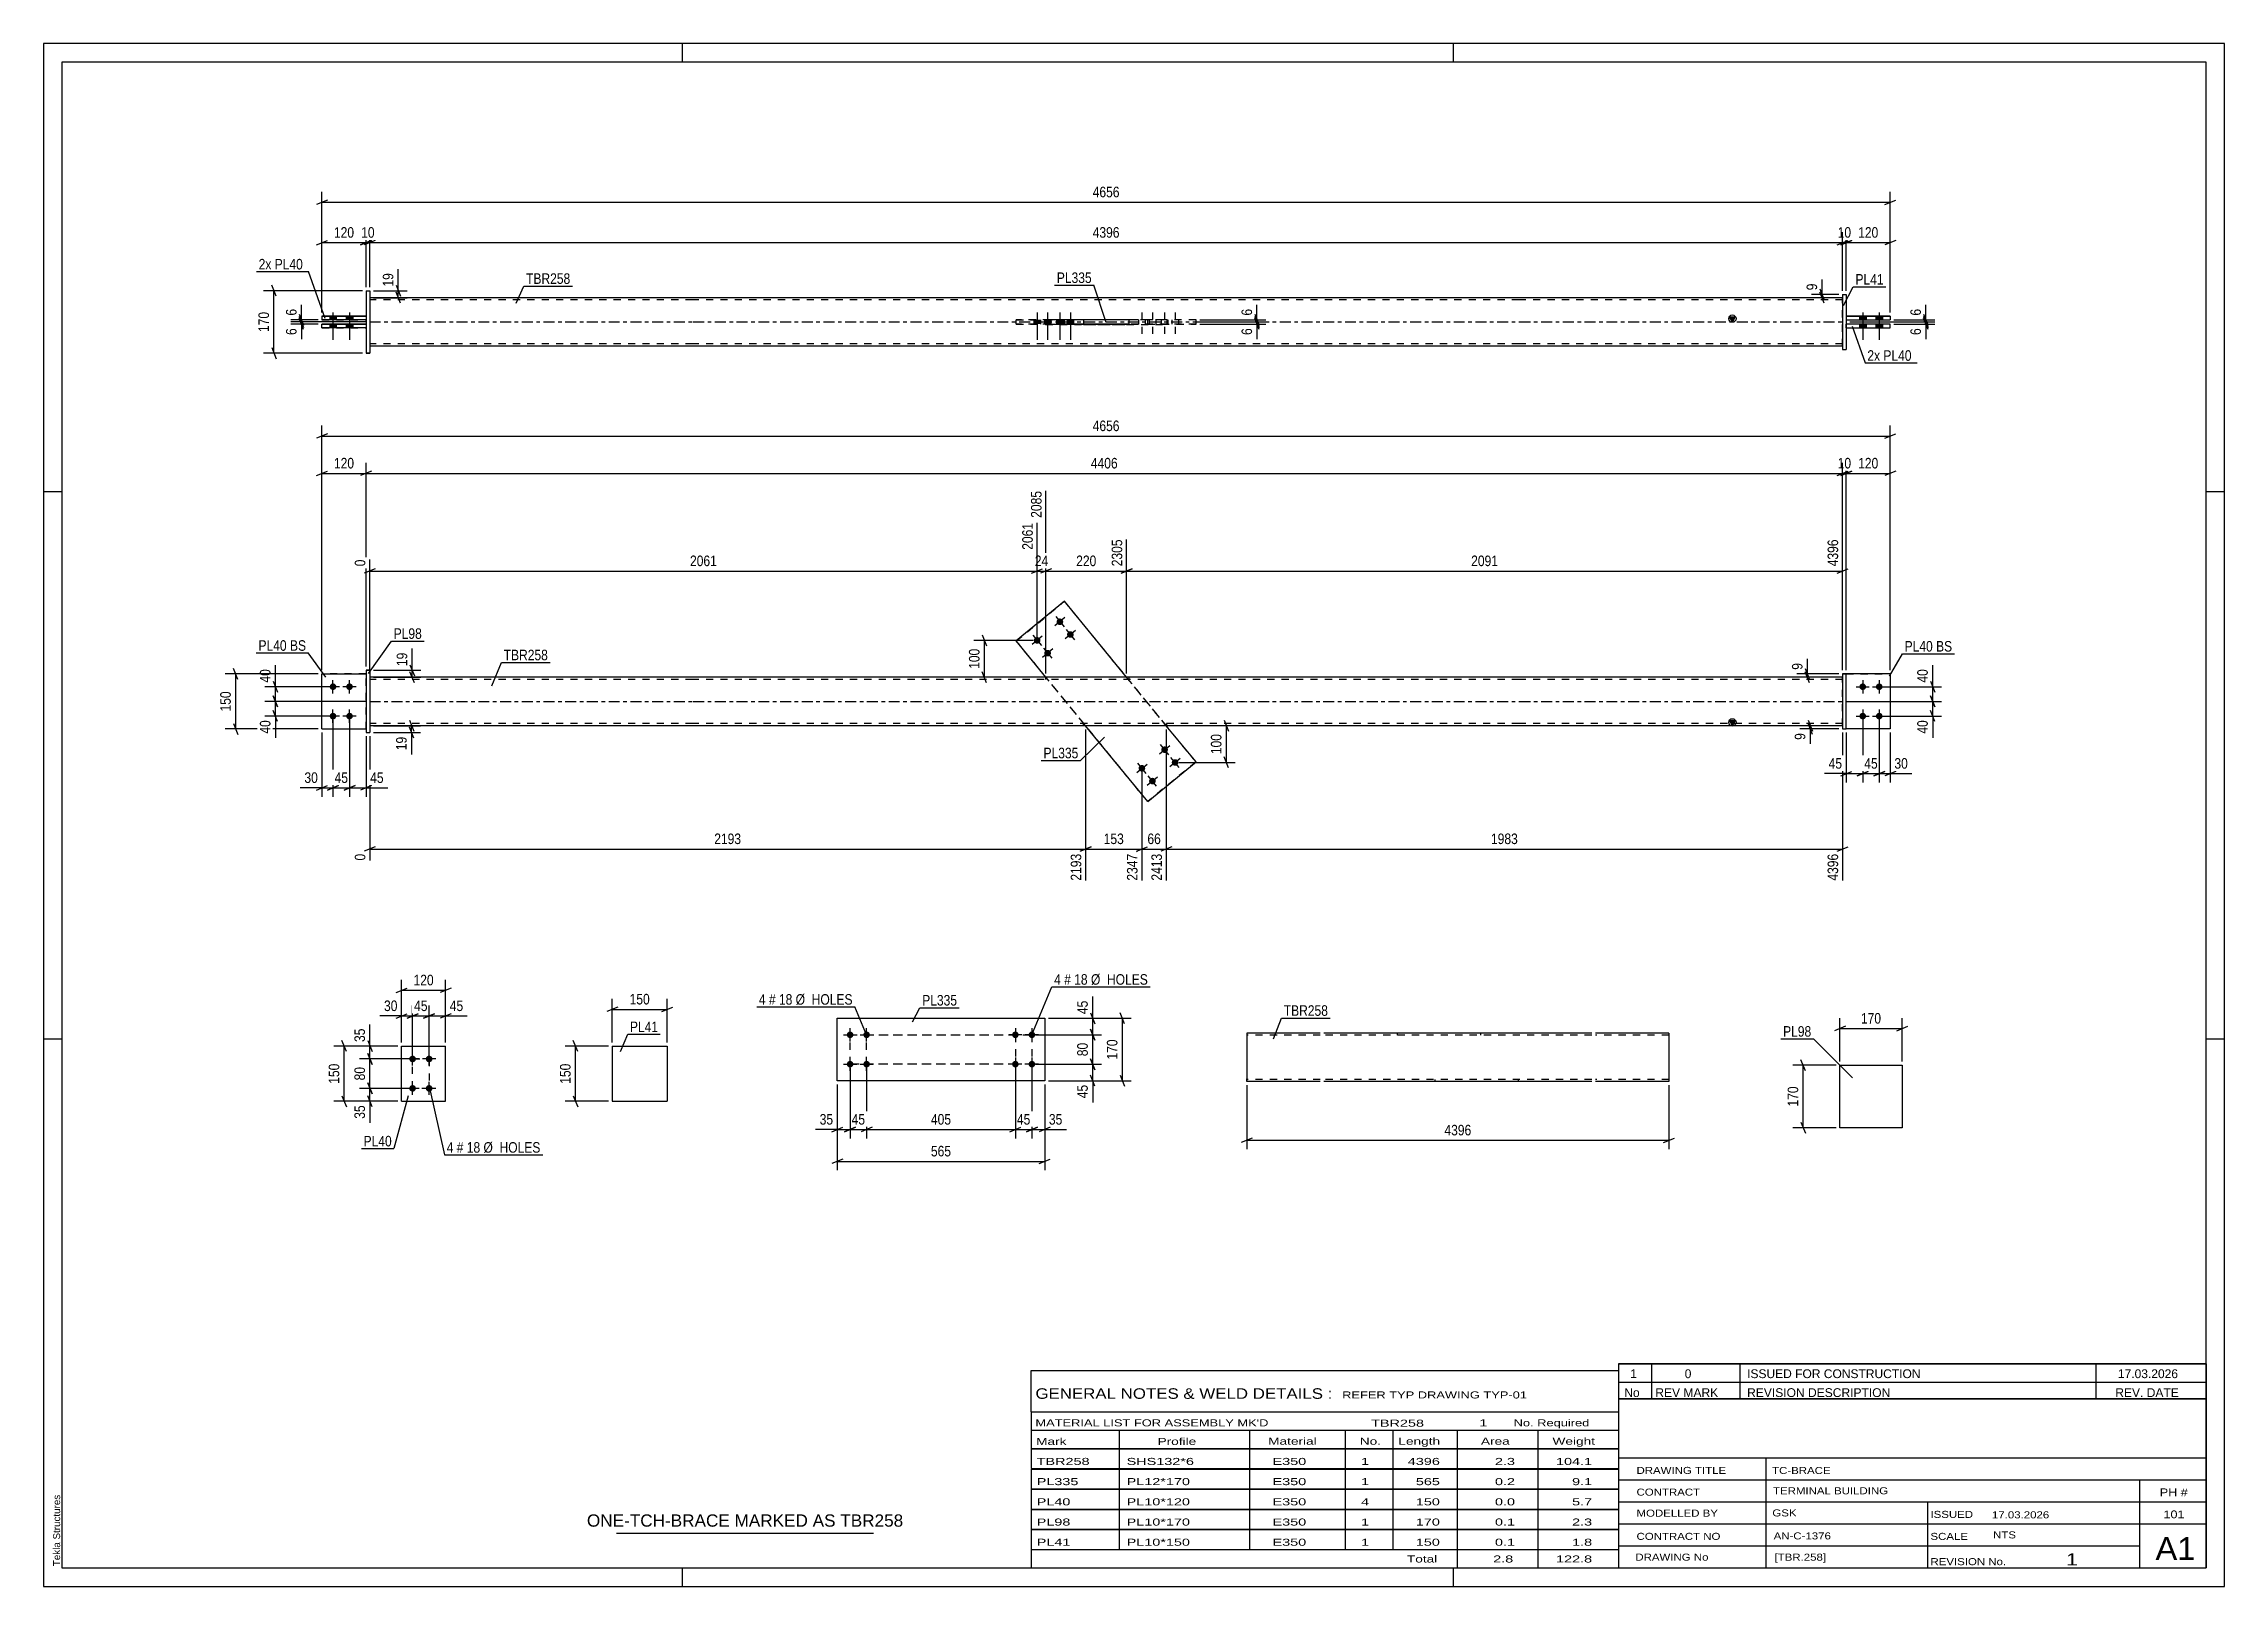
# Model space of a CAD drawing. Header units: millimetres. Extents: x 0 to 594, y 0 to 420.
import ezdxf

# ---------------------------------------------------------------- set-up
doc = ezdxf.new("R2010")
doc.units = ezdxf.units.MM
doc.linetypes.add('DXK_LINE_DOT2', pattern=[3.9198, 1.9599, -1.9599])
doc.linetypes.add('DXK_LINE_DOT3', pattern=[5.9187, 2.979, -0.9799, 0.9799, -0.9799])
doc.styles.add('Arial', font='ARIAL.TTF', dxfattribs={"height": 0.2})
doc.styles.add('Arial Narrow', font='ARIALN.TTF', dxfattribs={"height": 0.2})

# ---------------------------------------------------------------- blocks, each defined once
blk = doc.blocks.new('Unknown-580874955-1129')
at = {"color": 5, "linetype": 'Continuous'}
for p, q in [((594, 420), (0, 420)), ((0, 420), (0, 0)), ((174, 415), (174, 420)), ((384, 415), (384, 420)), ((594, 0), (594, 420)), ((589, 415), (5, 415)), ((5, 415), (5, 5)), ((589, 5), (589, 415)), ((5, 298), (0, 298)), ((594, 298), (589, 298)), ((5, 149), (0, 149)), ((594, 149), (589, 149)), ((0, 0), (594, 0)), ((5, 5), (589, 5)), ((174, 0), (174, 5)), ((384, 0), (384, 5))]:
    blk.add_line(p, q, dxfattribs=at)
at = {"color": 174, "linetype": 'Continuous', "style": 'Arial'}
blk.add_text('Tekla Structures', height=1.9102, rotation=90, dxfattribs=at).set_placement((4.5, 5.5))
blk = doc.blocks.new('Bolt-580874955-3665 - 3662')
at = {"linetype": 'Continuous'}
for points in [[(219.67, 151.06, -1), (219.67, 149.26, -1)], [(224.17, 151.06, -1), (224.17, 149.26, -1)], [(219.67, 143.06, -1), (219.67, 141.26, -1)], [(224.17, 143.06, -1), (224.17, 141.26, -1)]]:
    blk.add_hatch(color=1, dxfattribs=at).paths.add_polyline_path(points)
at = {"color": 1, "linetype": 'Continuous'}
for p, q in [((217.87, 150.16), (221.47, 150.16)), ((219.67, 148.36), (219.67, 151.96)), ((222.37, 150.16), (225.97, 150.16)), ((224.17, 148.36), (224.17, 151.96)), ((219.67, 140.36), (219.67, 143.96)), ((224.17, 140.36), (224.17, 143.96)), ((217.87, 142.16), (221.47, 142.16)), ((222.37, 142.16), (225.97, 142.16))]:
    blk.add_line(p, q, dxfattribs=at)
blk = doc.blocks.new('Part-580874955-3663 - 3662')
at = {"color": 2, "linetype": 'Continuous'}
for p, q in [((216.17, 154.66), (272.69, 154.66)), ((216.17, 137.66), (216.17, 154.66)), ((272.69, 154.66), (272.69, 137.66)), ((272.69, 137.66), (216.17, 137.66))]:
    blk.add_line(p, q, dxfattribs=at)
blk = doc.blocks.new('Bolt-580874955-3664 - 3662')
at = {"linetype": 'Continuous'}
for points in [[(264.69, 149.26, -1), (264.69, 151.06, -1)], [(269.19, 149.26, -1), (269.19, 151.06, -1)], [(264.69, 141.26, -1), (264.69, 143.06, -1)], [(269.19, 141.26, -1), (269.19, 143.06, -1)]]:
    blk.add_hatch(color=1, dxfattribs=at).paths.add_polyline_path(points)
at = {"color": 1, "linetype": 'Continuous'}
for p, q in [((266.49, 150.16), (262.89, 150.16)), ((264.69, 151.96), (264.69, 148.36)), ((270.99, 150.16), (267.39, 150.16)), ((269.19, 151.96), (269.19, 148.36)), ((264.69, 143.96), (264.69, 140.36)), ((269.19, 143.96), (269.19, 140.36)), ((266.49, 142.16), (262.89, 142.16)), ((270.99, 142.16), (267.39, 142.16))]:
    blk.add_line(p, q, dxfattribs=at)
blk = doc.blocks.new('Part-580874955-1555 - 1539')
at = {"color": 2, "linetype": 'Continuous'}
for p, q in [((97.5, 132.08), (97.5, 147.08)), ((97.5, 147.08), (109.5, 147.08)), ((109.5, 132.08), (109.5, 147.08)), ((97.5, 132.08), (97.5, 132.08)), ((97.5, 132.08), (109.5, 132.08)), ((109.5, 132.08), (109.5, 132.08))]:
    blk.add_line(p, q, dxfattribs=at)
at = {"color": 7, "linetype": 'DXK_LINE_DOT2'}
for p, q in [((97.5, 147.08), (109.5, 147.08)), ((97.5, 132.08), (97.5, 132.08)), ((97.5, 132.08), (109.5, 132.08)), ((109.5, 132.08), (109.5, 132.08))]:
    blk.add_line(p, q, dxfattribs=at)
blk = doc.blocks.new('Bolt-580874955-1560 - 1539')
at = {"linetype": 'Continuous'}
for points in [[(100.5, 142.68), (100.31, 142.7), (100.13, 142.75), (99.97, 142.85), (99.83, 142.97), (99.72, 143.13), (99.64, 143.3), (99.61, 143.48), (99.61, 143.67), (99.64, 143.85), (99.72, 144.03), (99.83, 144.18), (99.97, 144.3), (100.13, 144.4), (100.31, 144.46), (100.5, 144.48), (100.69, 144.46), (100.87, 144.4), (101.03, 144.3), (101.17, 144.18), (101.28, 144.03), (101.36, 143.85), (101.4, 143.67), (101.4, 143.48), (101.36, 143.3), (101.28, 143.13), (101.17, 142.97), (101.03, 142.85), (100.87, 142.75), (100.69, 142.7)], [(105, 142.68), (104.81, 142.7), (104.63, 142.75), (104.47, 142.85), (104.33, 142.97), (104.22, 143.13), (104.14, 143.3), (104.11, 143.48), (104.11, 143.67), (104.14, 143.85), (104.22, 144.03), (104.33, 144.18), (104.47, 144.3), (104.63, 144.4), (104.81, 144.46), (105, 144.48), (105.19, 144.46), (105.37, 144.4), (105.53, 144.3), (105.67, 144.18), (105.78, 144.03), (105.86, 143.85), (105.9, 143.67), (105.9, 143.48), (105.86, 143.3), (105.78, 143.13), (105.67, 142.97), (105.53, 142.85), (105.37, 142.75), (105.19, 142.7)], [(100.5, 134.68), (100.31, 134.7), (100.13, 134.75), (99.97, 134.85), (99.83, 134.97), (99.72, 135.13), (99.64, 135.3), (99.61, 135.48), (99.61, 135.67), (99.64, 135.85), (99.72, 136.03), (99.83, 136.18), (99.97, 136.3), (100.13, 136.4), (100.31, 136.46), (100.5, 136.48), (100.69, 136.46), (100.87, 136.4), (101.03, 136.3), (101.17, 136.18), (101.28, 136.03), (101.36, 135.85), (101.4, 135.67), (101.4, 135.48), (101.36, 135.3), (101.28, 135.13), (101.17, 134.97), (101.03, 134.85), (100.87, 134.75), (100.69, 134.7)], [(105, 134.68), (104.81, 134.7), (104.63, 134.75), (104.47, 134.85), (104.33, 134.97), (104.22, 135.13), (104.14, 135.3), (104.11, 135.48), (104.11, 135.67), (104.14, 135.85), (104.22, 136.03), (104.33, 136.18), (104.47, 136.3), (104.63, 136.4), (104.81, 136.46), (105, 136.48), (105.19, 136.46), (105.37, 136.4), (105.53, 136.3), (105.67, 136.18), (105.78, 136.03), (105.86, 135.85), (105.9, 135.67), (105.9, 135.48), (105.86, 135.3), (105.78, 135.13), (105.67, 134.97), (105.53, 134.85), (105.37, 134.75), (105.19, 134.7)]]:
    blk.add_hatch(color=1, dxfattribs=at).paths.add_polyline_path(points)
at = {"color": 1, "linetype": 'Continuous'}
for p, q in [((102.3, 143.58), (98.7, 143.58)), ((100.5, 141.78), (100.5, 145.38)), ((106.8, 143.58), (103.2, 143.58)), ((105, 141.78), (105, 145.38)), ((100.5, 133.78), (100.5, 137.38)), ((105, 133.78), (105, 137.38)), ((102.3, 135.58), (98.7, 135.58)), ((106.8, 135.58), (103.2, 135.58))]:
    blk.add_line(p, q, dxfattribs=at)
blk = doc.blocks.new('Part-580874955-1922 - 1901')
at = {"color": 7, "linetype": 'DXK_LINE_DOT2'}
for p, q in [((490.99, 248.42), (502.99, 248.42)), ((502.99, 248.42), (490.99, 248.42)), ((490.99, 248.42), (490.99, 248.42)), ((490.99, 233.42), (490.99, 248.42)), ((502.99, 248.42), (502.99, 248.42)), ((502.99, 248.42), (502.99, 233.42)), ((502.99, 233.42), (490.99, 233.42)), ((502.99, 233.42), (490.99, 233.42))]:
    blk.add_line(p, q, dxfattribs=at)
blk = doc.blocks.new('Part-580874955-1923 - 1901')
at = {"color": 2, "linetype": 'Continuous'}
for p, q in [((490.99, 248.42), (489.99, 248.42)), ((489.99, 248.42), (489.99, 233.42)), ((489.99, 248.42), (490.99, 248.42)), ((490.99, 233.42), (490.99, 248.42)), ((489.99, 233.42), (490.99, 233.42))]:
    blk.add_line(p, q, dxfattribs=at)
at = {"color": 7, "linetype": 'DXK_LINE_DOT2'}
for p, q in [((489.99, 248.42), (489.99, 248.42)), ((489.99, 248.42), (489.99, 248.42)), ((490.99, 248.42), (490.99, 248.42)), ((490.99, 248.42), (490.99, 248.42)), ((489.99, 233.42), (490.99, 233.42))]:
    blk.add_line(p, q, dxfattribs=at)
blk = doc.blocks.new('Part-580874955-1928 - 1901')
at = {"color": 2, "linetype": 'Continuous'}
for p, q in [((75.82, 233.42), (75.82, 248.42)), ((75.82, 248.42), (87.82, 248.42)), ((75.82, 233.42), (75.82, 233.42)), ((75.82, 233.42), (87.82, 233.42))]:
    blk.add_line(p, q, dxfattribs=at)
at = {"color": 7, "linetype": 'DXK_LINE_DOT2'}
for p, q in [((87.82, 248.42), (75.82, 248.42)), ((87.82, 233.42), (87.82, 248.42)), ((75.82, 233.42), (87.82, 233.42)), ((87.82, 233.42), (87.82, 233.42))]:
    blk.add_line(p, q, dxfattribs=at)
blk = doc.blocks.new('Part-580874955-1912 - 1901')
at = {"linetype": 'Continuous'}
blk.add_hatch(color=2, dxfattribs=at).paths.add_polyline_path([(459.99, 234.32), (459.19, 235.72), (460.79, 235.72)])
at = {"color": 2, "linetype": 'Continuous'}
for p, q in [((176.82, 247.52), (88.82, 247.52)), ((401.89, 247.52), (176.92, 247.52)), ((489.99, 247.52), (401.99, 247.52)), ((176.82, 234.32), (88.82, 234.32)), ((401.89, 234.32), (176.92, 234.32)), ((489.99, 234.32), (401.99, 234.32)), ((459.99, 234.32), (459.19, 235.72)), ((459.19, 235.72), (460.79, 235.72)), ((460.79, 235.72), (459.99, 234.32))]:
    blk.add_line(p, q, dxfattribs=at)
at = {"color": 7, "linetype": 'DXK_LINE_DOT2'}
for p, q in [((88.82, 247.52), (88.82, 234.32)), ((176.82, 246.92), (88.82, 246.92)), ((401.89, 246.92), (176.92, 246.92)), ((272.91, 247.52), (272.91, 246.92)), ((295.58, 247.52), (295.58, 246.92)), ((489.99, 246.92), (401.99, 246.92)), ((489.99, 234.32), (489.99, 247.52)), ((176.82, 234.92), (88.82, 234.92)), ((401.89, 234.92), (176.92, 234.92)), ((283.24, 234.32), (283.24, 234.92)), ((305.9, 234.32), (305.9, 234.92)), ((489.99, 234.92), (401.99, 234.92))]:
    blk.add_line(p, q, dxfattribs=at)
at = {"color": 7, "linetype": 'DXK_LINE_DOT3'}
for p, q in [((88.82, 240.92), (176.82, 240.92)), ((176.92, 240.92), (401.89, 240.92)), ((401.99, 240.92), (489.99, 240.92))]:
    blk.add_line(p, q, dxfattribs=at)
at = {"color": 2, "linetype": 'Continuous'}
blk.add_circle((459.99, 235.22), 1, dxfattribs=at)
blk = doc.blocks.new('Part-580874955-1933 - 1901')
at = {"color": 7, "linetype": 'DXK_LINE_DOT2'}
for p, q in [((75.82, 233.42), (75.82, 248.42)), ((75.82, 248.42), (87.82, 248.42)), ((87.82, 248.42), (75.82, 248.42)), ((87.82, 233.42), (87.82, 248.42)), ((75.82, 233.42), (75.82, 233.42)), ((75.82, 233.42), (87.82, 233.42)), ((75.82, 233.42), (87.82, 233.42)), ((87.82, 233.42), (87.82, 233.42))]:
    blk.add_line(p, q, dxfattribs=at)
blk = doc.blocks.new('Part-580874955-1917 - 1901')
at = {"color": 2, "linetype": 'Continuous'}
for p, q in [((502.99, 248.42), (490.99, 248.42)), ((502.99, 248.42), (502.99, 248.42)), ((502.99, 248.42), (502.99, 233.42)), ((502.99, 233.42), (490.99, 233.42))]:
    blk.add_line(p, q, dxfattribs=at)
at = {"color": 7, "linetype": 'DXK_LINE_DOT2'}
for p, q in [((502.99, 248.42), (490.99, 248.42)), ((490.99, 248.42), (490.99, 248.42)), ((490.99, 233.42), (490.99, 248.42)), ((502.99, 248.42), (502.99, 248.42)), ((502.99, 233.42), (490.99, 233.42))]:
    blk.add_line(p, q, dxfattribs=at)
blk = doc.blocks.new('Part-580874955-1938 - 1901')
at = {"color": 2, "linetype": 'Continuous'}
for p, q in [((87.82, 249.42), (88.82, 249.42)), ((88.82, 249.42), (87.82, 249.42)), ((87.82, 249.42), (87.82, 232.42)), ((88.82, 249.42), (88.82, 232.42)), ((87.82, 232.42), (88.82, 232.42))]:
    blk.add_line(p, q, dxfattribs=at)
at = {"color": 7, "linetype": 'DXK_LINE_DOT2'}
for p, q in [((87.82, 249.42), (87.82, 249.42)), ((87.82, 249.42), (87.82, 249.42)), ((88.82, 249.42), (88.82, 249.42)), ((87.82, 232.42), (88.82, 232.42))]:
    blk.add_line(p, q, dxfattribs=at)
blk = doc.blocks.new('Part-580874955-1943 - 1901')
at = {"color": 2, "linetype": 'Continuous'}
for p, q in [((278.08, 268.17), (264.92, 257.39)), ((278.08, 268.17), (278.08, 268.17)), ((294.99, 247.52), (278.08, 268.17)), ((273.01, 247.52), (264.92, 257.39)), ((264.92, 257.39), (264.92, 257.39)), ((300.74, 213.67), (283.83, 234.32)), ((313.89, 224.44), (305.8, 234.32)), ((300.74, 213.67), (313.89, 224.44)), ((313.89, 224.44), (313.89, 224.44)), ((300.74, 213.67), (300.74, 213.67))]:
    blk.add_line(p, q, dxfattribs=at)
at = {"color": 7, "linetype": 'DXK_LINE_DOT2'}
for p, q in [((264.92, 257.39), (278.08, 268.17)), ((313.89, 224.44), (278.08, 268.17)), ((300.74, 213.67), (264.92, 257.39)), ((283.83, 234.32), (273.01, 247.52)), ((305.8, 234.32), (294.99, 247.52)), ((313.89, 224.44), (300.74, 213.67))]:
    blk.add_line(p, q, dxfattribs=at)
blk = doc.blocks.new('Bolt-580874955-1944 - 1901')
at = {"linetype": 'Continuous'}
for points in [[(495.49, 245.82), (495.68, 245.8), (495.86, 245.74), (496.02, 245.65), (496.16, 245.52), (496.27, 245.37), (496.35, 245.2), (496.39, 245.01), (496.39, 244.82), (496.35, 244.64), (496.27, 244.47), (496.16, 244.32), (496.02, 244.19), (495.86, 244.1), (495.68, 244.04), (495.49, 244.02), (495.31, 244.04), (495.13, 244.1), (494.96, 244.19), (494.82, 244.32), (494.71, 244.47), (494.64, 244.64), (494.6, 244.82), (494.6, 245.01), (494.64, 245.2), (494.71, 245.37), (494.82, 245.52), (494.96, 245.65), (495.13, 245.74), (495.31, 245.8)], [(499.99, 245.82), (500.18, 245.8), (500.36, 245.74), (500.52, 245.65), (500.66, 245.52), (500.77, 245.37), (500.85, 245.2), (500.89, 245.01), (500.89, 244.82), (500.85, 244.64), (500.77, 244.47), (500.66, 244.32), (500.52, 244.19), (500.36, 244.1), (500.18, 244.04), (499.99, 244.02), (499.81, 244.04), (499.63, 244.1), (499.46, 244.19), (499.32, 244.32), (499.21, 244.47), (499.14, 244.64), (499.1, 244.82), (499.1, 245.01), (499.14, 245.2), (499.21, 245.37), (499.32, 245.52), (499.46, 245.65), (499.63, 245.74), (499.81, 245.8)], [(495.49, 237.82), (495.68, 237.8), (495.86, 237.74), (496.02, 237.65), (496.16, 237.52), (496.27, 237.37), (496.35, 237.2), (496.39, 237.01), (496.39, 236.82), (496.35, 236.64), (496.27, 236.47), (496.16, 236.32), (496.02, 236.19), (495.86, 236.1), (495.68, 236.04), (495.49, 236.02), (495.31, 236.04), (495.13, 236.1), (494.96, 236.19), (494.82, 236.32), (494.71, 236.47), (494.64, 236.64), (494.6, 236.82), (494.6, 237.01), (494.64, 237.2), (494.71, 237.37), (494.82, 237.52), (494.96, 237.65), (495.13, 237.74), (495.31, 237.8)], [(499.99, 237.82), (500.18, 237.8), (500.36, 237.74), (500.52, 237.65), (500.66, 237.52), (500.77, 237.37), (500.85, 237.2), (500.89, 237.01), (500.89, 236.82), (500.85, 236.64), (500.77, 236.47), (500.66, 236.32), (500.52, 236.19), (500.36, 236.1), (500.18, 236.04), (499.99, 236.02), (499.81, 236.04), (499.63, 236.1), (499.46, 236.19), (499.32, 236.32), (499.21, 236.47), (499.14, 236.64), (499.1, 236.82), (499.1, 237.01), (499.14, 237.2), (499.21, 237.37), (499.32, 237.52), (499.46, 237.65), (499.63, 237.74), (499.81, 237.8)]]:
    blk.add_hatch(color=1, dxfattribs=at).paths.add_polyline_path(points)
at = {"color": 1, "linetype": 'Continuous'}
for p, q in [((493.69, 244.92), (497.29, 244.92)), ((495.49, 246.72), (495.49, 243.12)), ((498.19, 244.92), (501.79, 244.92)), ((499.99, 246.72), (499.99, 243.12)), ((495.49, 238.72), (495.49, 235.12)), ((499.99, 238.72), (499.99, 235.12)), ((493.69, 236.92), (497.29, 236.92)), ((498.19, 236.92), (501.79, 236.92))]:
    blk.add_line(p, q, dxfattribs=at)
blk = doc.blocks.new('Bolt-580874955-1945 - 1901')
at = {"linetype": 'Continuous'}
for points in [[(78.82, 245.82), (79.01, 245.8), (79.19, 245.74), (79.35, 245.65), (79.49, 245.52), (79.6, 245.37), (79.68, 245.2), (79.72, 245.01), (79.72, 244.82), (79.68, 244.64), (79.6, 244.47), (79.49, 244.32), (79.35, 244.19), (79.19, 244.1), (79.01, 244.04), (78.82, 244.02), (78.64, 244.04), (78.46, 244.1), (78.3, 244.19), (78.16, 244.32), (78.05, 244.47), (77.97, 244.64), (77.93, 244.82), (77.93, 245.01), (77.97, 245.2), (78.05, 245.37), (78.16, 245.52), (78.3, 245.65), (78.46, 245.74), (78.64, 245.8)], [(83.32, 245.82), (83.51, 245.8), (83.69, 245.74), (83.85, 245.65), (83.99, 245.52), (84.1, 245.37), (84.18, 245.2), (84.22, 245.01), (84.22, 244.82), (84.18, 244.64), (84.1, 244.47), (83.99, 244.32), (83.85, 244.19), (83.69, 244.1), (83.51, 244.04), (83.32, 244.02), (83.14, 244.04), (82.96, 244.1), (82.8, 244.19), (82.66, 244.32), (82.55, 244.47), (82.47, 244.64), (82.43, 244.82), (82.43, 245.01), (82.47, 245.2), (82.55, 245.37), (82.66, 245.52), (82.8, 245.65), (82.96, 245.74), (83.14, 245.8)], [(78.82, 237.82), (79.01, 237.8), (79.19, 237.74), (79.35, 237.65), (79.49, 237.52), (79.6, 237.37), (79.68, 237.2), (79.72, 237.01), (79.72, 236.82), (79.68, 236.64), (79.6, 236.47), (79.49, 236.32), (79.35, 236.19), (79.19, 236.1), (79.01, 236.04), (78.82, 236.02), (78.64, 236.04), (78.46, 236.1), (78.3, 236.19), (78.16, 236.32), (78.05, 236.47), (77.97, 236.64), (77.93, 236.82), (77.93, 237.01), (77.97, 237.2), (78.05, 237.37), (78.16, 237.52), (78.3, 237.65), (78.46, 237.74), (78.64, 237.8)], [(83.32, 237.82), (83.51, 237.8), (83.69, 237.74), (83.85, 237.65), (83.99, 237.52), (84.1, 237.37), (84.18, 237.2), (84.22, 237.01), (84.22, 236.82), (84.18, 236.64), (84.1, 236.47), (83.99, 236.32), (83.85, 236.19), (83.69, 236.1), (83.51, 236.04), (83.32, 236.02), (83.14, 236.04), (82.96, 236.1), (82.8, 236.19), (82.66, 236.32), (82.55, 236.47), (82.47, 236.64), (82.43, 236.82), (82.43, 237.01), (82.47, 237.2), (82.55, 237.37), (82.66, 237.52), (82.8, 237.65), (82.96, 237.74), (83.14, 237.8)]]:
    blk.add_hatch(color=1, dxfattribs=at).paths.add_polyline_path(points)
at = {"color": 1, "linetype": 'Continuous'}
for p, q in [((80.62, 244.92), (77.02, 244.92)), ((78.82, 243.12), (78.82, 246.72)), ((85.12, 244.92), (81.52, 244.92)), ((83.32, 243.12), (83.32, 246.72)), ((78.82, 235.12), (78.82, 238.72)), ((83.32, 235.12), (83.32, 238.72)), ((80.62, 236.92), (77.02, 236.92)), ((85.12, 236.92), (81.52, 236.92))]:
    blk.add_line(p, q, dxfattribs=at)
blk = doc.blocks.new('Bolt-580874955-1946 - 1901')
at = {"linetype": 'Continuous'}
for points in [[(276.81, 263.51), (277, 263.49), (277.18, 263.43), (277.34, 263.33), (277.48, 263.21), (277.59, 263.06), (277.67, 262.88), (277.71, 262.7), (277.71, 262.51), (277.67, 262.33), (277.59, 262.16), (277.48, 262), (277.34, 261.88), (277.18, 261.78), (277, 261.73), (276.81, 261.71), (276.63, 261.73), (276.45, 261.78), (276.28, 261.88), (276.14, 262), (276.03, 262.16), (275.96, 262.33), (275.92, 262.51), (275.92, 262.7), (275.96, 262.88), (276.03, 263.06), (276.14, 263.21), (276.28, 263.33), (276.45, 263.43), (276.63, 263.49)], [(270.62, 258.44), (270.81, 258.42), (270.99, 258.36), (271.15, 258.27), (271.29, 258.14), (271.4, 257.99), (271.48, 257.82), (271.52, 257.63), (271.52, 257.44), (271.48, 257.26), (271.4, 257.09), (271.29, 256.93), (271.15, 256.81), (270.99, 256.71), (270.81, 256.66), (270.62, 256.64), (270.44, 256.66), (270.26, 256.71), (270.09, 256.81), (269.95, 256.93), (269.84, 257.09), (269.77, 257.26), (269.73, 257.44), (269.73, 257.63), (269.77, 257.82), (269.84, 257.99), (269.95, 258.14), (270.09, 258.27), (270.26, 258.36), (270.44, 258.42)], [(279.66, 260.03), (279.85, 260.01), (280.03, 259.95), (280.19, 259.85), (280.33, 259.73), (280.44, 259.58), (280.52, 259.4), (280.56, 259.22), (280.56, 259.03), (280.52, 258.85), (280.44, 258.68), (280.33, 258.52), (280.19, 258.4), (280.03, 258.3), (279.85, 258.25), (279.66, 258.23), (279.48, 258.25), (279.3, 258.3), (279.13, 258.4), (279, 258.52), (278.88, 258.68), (278.81, 258.85), (278.77, 259.03), (278.77, 259.22), (278.81, 259.4), (278.88, 259.58), (279, 259.73), (279.13, 259.85), (279.3, 259.95), (279.48, 260.01)], [(273.48, 254.96), (273.66, 254.94), (273.84, 254.88), (274, 254.78), (274.14, 254.66), (274.25, 254.51), (274.33, 254.33), (274.37, 254.15), (274.37, 253.96), (274.33, 253.78), (274.25, 253.61), (274.14, 253.45), (274, 253.33), (273.84, 253.23), (273.66, 253.18), (273.48, 253.16), (273.29, 253.18), (273.11, 253.23), (272.95, 253.33), (272.81, 253.45), (272.7, 253.61), (272.62, 253.78), (272.58, 253.96), (272.58, 254.15), (272.62, 254.33), (272.7, 254.51), (272.81, 254.66), (272.95, 254.78), (273.11, 254.88), (273.29, 254.94)]]:
    blk.add_hatch(color=1, dxfattribs=at).paths.add_polyline_path(points)
at = {"color": 1, "linetype": 'Continuous'}
for p, q in [((278.2, 263.75), (275.42, 261.47)), ((275.67, 264), (277.95, 261.21)), ((272.02, 258.68), (269.23, 256.4)), ((269.48, 258.93), (271.76, 256.14)), ((272.33, 255.45), (274.62, 252.66)), ((281.06, 260.27), (278.27, 257.98)), ((278.52, 260.52), (280.8, 257.73)), ((274.87, 255.2), (272.08, 252.92))]:
    blk.add_line(p, q, dxfattribs=at)
blk = doc.blocks.new('Bolt-580874955-1947 - 1901')
at = {"linetype": 'Continuous'}
for points in [[(305.34, 228.68), (305.53, 228.66), (305.71, 228.6), (305.87, 228.51), (306.01, 228.38), (306.12, 228.23), (306.2, 228.06), (306.24, 227.87), (306.24, 227.68), (306.2, 227.5), (306.12, 227.33), (306.01, 227.18), (305.87, 227.05), (305.71, 226.96), (305.53, 226.9), (305.34, 226.88), (305.16, 226.9), (304.98, 226.96), (304.81, 227.05), (304.67, 227.18), (304.56, 227.33), (304.49, 227.5), (304.45, 227.68), (304.45, 227.87), (304.49, 228.06), (304.56, 228.23), (304.67, 228.38), (304.81, 228.51), (304.98, 228.6), (305.16, 228.66)], [(299.15, 223.61), (299.34, 223.59), (299.52, 223.53), (299.68, 223.44), (299.82, 223.31), (299.93, 223.16), (300.01, 222.99), (300.05, 222.8), (300.05, 222.62), (300.01, 222.43), (299.93, 222.26), (299.82, 222.11), (299.68, 221.98), (299.52, 221.89), (299.34, 221.83), (299.15, 221.81), (298.97, 221.83), (298.79, 221.89), (298.63, 221.98), (298.49, 222.11), (298.38, 222.26), (298.3, 222.43), (298.26, 222.62), (298.26, 222.8), (298.3, 222.99), (298.38, 223.16), (298.49, 223.31), (298.63, 223.44), (298.79, 223.53), (298.97, 223.59)], [(302.01, 220.13), (302.19, 220.11), (302.37, 220.05), (302.54, 219.96), (302.67, 219.83), (302.79, 219.68), (302.86, 219.51), (302.9, 219.32), (302.9, 219.13), (302.86, 218.95), (302.79, 218.78), (302.67, 218.63), (302.54, 218.5), (302.37, 218.41), (302.19, 218.35), (302.01, 218.33), (301.82, 218.35), (301.64, 218.41), (301.48, 218.5), (301.34, 218.63), (301.23, 218.78), (301.15, 218.95), (301.11, 219.13), (301.11, 219.32), (301.15, 219.51), (301.23, 219.68), (301.34, 219.83), (301.48, 219.96), (301.64, 220.05), (301.82, 220.11)], [(308.19, 225.2), (308.38, 225.18), (308.56, 225.12), (308.72, 225.03), (308.86, 224.9), (308.97, 224.75), (309.05, 224.58), (309.09, 224.39), (309.09, 224.2), (309.05, 224.02), (308.97, 223.85), (308.86, 223.7), (308.72, 223.57), (308.56, 223.48), (308.38, 223.42), (308.19, 223.4), (308.01, 223.42), (307.83, 223.48), (307.67, 223.57), (307.53, 223.7), (307.42, 223.85), (307.34, 224.02), (307.3, 224.2), (307.3, 224.39), (307.34, 224.58), (307.42, 224.75), (307.53, 224.9), (307.67, 225.03), (307.83, 225.12), (308.01, 225.18)]]:
    blk.add_hatch(color=1, dxfattribs=at).paths.add_polyline_path(points)
at = {"color": 1, "linetype": 'Continuous'}
for p, q in [((303.95, 226.64), (306.74, 228.92)), ((306.48, 226.39), (304.2, 229.17)), ((297.76, 221.57), (300.55, 223.85)), ((300.3, 221.32), (298.01, 224.1)), ((300.61, 218.09), (303.4, 220.37)), ((303.15, 217.84), (300.87, 220.62)), ((306.8, 223.16), (309.59, 225.44)), ((309.34, 222.91), (307.05, 225.69))]:
    blk.add_line(p, q, dxfattribs=at)
blk = doc.blocks.new('Part-580874955-2347 - 2328')
at = {"color": 2, "linetype": 'Continuous'}
for p, q in [((75.82, 342.63), (75.82, 343.63)), ((75.82, 343.63), (87.82, 343.63)), ((87.82, 343.63), (75.82, 343.63)), ((87.82, 342.63), (75.82, 342.63))]:
    blk.add_line(p, q, dxfattribs=at)
at = {"color": 7, "linetype": 'DXK_LINE_DOT2'}
for p, q in [((75.82, 343.63), (75.82, 343.63)), ((75.82, 343.63), (75.82, 343.63)), ((75.82, 342.63), (87.82, 342.63)), ((87.82, 343.63), (87.82, 342.63))]:
    blk.add_line(p, q, dxfattribs=at)
blk = doc.blocks.new('Bolt-580874955-2331 - 2328')
at = {"linetype": 'Continuous'}
for points in [[(77.92, 344.83), (79.72, 344.83), (79.72, 345.83), (77.92, 345.83)], [(77.92, 344.83), (79.72, 344.83), (79.72, 345.83), (77.92, 345.83)], [(82.42, 344.83), (84.22, 344.83), (84.22, 345.83), (82.42, 345.83)], [(82.42, 344.83), (84.22, 344.83), (84.22, 345.83), (82.42, 345.83)], [(77.92, 342.63), (79.72, 342.63), (79.72, 343.63), (77.92, 343.63)], [(77.92, 342.63), (79.72, 342.63), (79.72, 343.63), (77.92, 343.63)], [(82.42, 342.63), (84.22, 342.63), (84.22, 343.63), (82.42, 343.63)], [(82.42, 342.63), (84.22, 342.63), (84.22, 343.63), (82.42, 343.63)]]:
    blk.add_hatch(color=1, dxfattribs=at).paths.add_polyline_path(points)
at = {"color": 1, "linetype": 'Continuous'}
for p, q in [((77.92, 345.83), (77.92, 344.83)), ((77.92, 345.83), (77.92, 344.83)), ((78.82, 346.83), (78.82, 339.33)), ((78.82, 346.83), (78.82, 339.33)), ((79.72, 345.83), (79.72, 344.83)), ((79.72, 345.83), (79.72, 344.83)), ((82.42, 345.83), (82.42, 344.83)), ((82.42, 345.83), (82.42, 344.83)), ((83.32, 346.83), (83.32, 339.33)), ((83.32, 346.83), (83.32, 339.33)), ((84.22, 345.83), (84.22, 344.83)), ((84.22, 345.83), (84.22, 344.83)), ((77.92, 343.63), (77.92, 342.63)), ((77.92, 343.63), (77.92, 342.63)), ((79.72, 343.63), (79.72, 342.63)), ((79.72, 343.63), (79.72, 342.63)), ((82.42, 343.63), (82.42, 342.63)), ((82.42, 343.63), (82.42, 342.63)), ((84.22, 343.63), (84.22, 342.63)), ((84.22, 343.63), (84.22, 342.63))]:
    blk.add_line(p, q, dxfattribs=at)
blk = doc.blocks.new('Bolt-580874955-2330 - 2328')
at = {"linetype": 'Continuous'}
for points in [[(496.39, 345.83), (494.59, 345.83), (494.59, 344.83), (496.39, 344.83)], [(496.39, 345.83), (494.59, 345.83), (494.59, 344.83), (496.39, 344.83)], [(500.89, 345.83), (499.09, 345.83), (499.09, 344.83), (500.89, 344.83)], [(500.89, 345.83), (499.09, 345.83), (499.09, 344.83), (500.89, 344.83)], [(496.39, 343.63), (494.59, 343.63), (494.59, 342.63), (496.39, 342.63)], [(496.39, 343.63), (494.59, 343.63), (494.59, 342.63), (496.39, 342.63)], [(500.89, 343.63), (499.09, 343.63), (499.09, 342.63), (500.89, 342.63)], [(500.89, 343.63), (499.09, 343.63), (499.09, 342.63), (500.89, 342.63)]]:
    blk.add_hatch(color=1, dxfattribs=at).paths.add_polyline_path(points)
at = {"color": 1, "linetype": 'Continuous'}
for p, q in [((494.59, 345.83), (494.59, 344.83)), ((494.59, 345.83), (494.59, 344.83)), ((495.49, 346.83), (495.49, 339.33)), ((495.49, 346.83), (495.49, 339.33)), ((496.39, 345.83), (496.39, 344.83)), ((496.39, 345.83), (496.39, 344.83)), ((499.09, 345.83), (499.09, 344.83)), ((499.09, 345.83), (499.09, 344.83)), ((499.99, 346.83), (499.99, 339.33)), ((499.99, 346.83), (499.99, 339.33)), ((500.89, 345.83), (500.89, 344.83)), ((500.89, 345.83), (500.89, 344.83)), ((494.59, 343.63), (494.59, 342.63)), ((494.59, 343.63), (494.59, 342.63)), ((496.39, 343.63), (496.39, 342.63)), ((496.39, 343.63), (496.39, 342.63)), ((499.09, 343.63), (499.09, 342.63)), ((499.09, 343.63), (499.09, 342.63)), ((500.89, 343.63), (500.89, 342.63)), ((500.89, 343.63), (500.89, 342.63))]:
    blk.add_line(p, q, dxfattribs=at)
blk = doc.blocks.new('Part-580874955-2336 - 2328')
at = {"color": 2, "linetype": 'Continuous'}
for p, q in [((264.92, 343.63), (264.92, 344.83)), ((278.08, 343.63), (278.08, 344.83)), ((295.58, 344.83), (278.08, 344.83)), ((295.58, 344.83), (278.08, 344.83)), ((295.58, 343.63), (278.08, 343.63))]:
    blk.add_line(p, q, dxfattribs=at)
at = {"color": 7, "linetype": 'DXK_LINE_DOT2'}
for p, q in [((278.08, 344.83), (264.92, 344.83)), ((264.92, 344.83), (278.08, 344.83)), ((313.89, 344.83), (295.58, 344.83)), ((300.74, 344.83), (295.58, 344.83)), ((300.74, 343.63), (300.74, 344.83)), ((313.89, 344.83), (300.74, 344.83)), ((313.89, 343.63), (313.89, 344.83)), ((264.92, 343.63), (300.74, 343.63)), ((278.08, 343.63), (264.92, 343.63)), ((313.89, 343.63), (295.58, 343.63)), ((300.74, 343.63), (313.89, 343.63))]:
    blk.add_line(p, q, dxfattribs=at)
blk = doc.blocks.new('Part-580874955-2337 - 2328')
at = {"color": 2, "linetype": 'Continuous'}
for p, q in [((87.82, 352.73), (88.82, 352.73)), ((87.82, 352.73), (88.82, 352.73)), ((87.82, 352.73), (87.82, 335.73)), ((88.82, 352.73), (88.82, 335.73)), ((88.82, 335.73), (87.82, 335.73))]:
    blk.add_line(p, q, dxfattribs=at)
at = {"color": 7, "linetype": 'DXK_LINE_DOT2'}
for p, q in [((87.82, 352.73), (87.82, 352.73)), ((87.82, 352.73), (87.82, 352.73)), ((88.82, 352.73), (88.82, 352.73)), ((88.82, 352.73), (88.82, 352.73)), ((87.82, 335.73), (88.82, 335.73)), ((87.82, 335.73), (87.82, 335.73))]:
    blk.add_line(p, q, dxfattribs=at)
blk = doc.blocks.new('Part-580874955-2342 - 2328')
at = {"color": 2, "linetype": 'Continuous'}
for p, q in [((75.82, 345.83), (87.82, 345.83)), ((87.82, 345.83), (75.82, 345.83)), ((75.82, 345.83), (75.82, 344.83)), ((87.82, 344.83), (75.82, 344.83))]:
    blk.add_line(p, q, dxfattribs=at)
at = {"color": 7, "linetype": 'DXK_LINE_DOT2'}
for p, q in [((75.82, 345.83), (75.82, 345.83)), ((75.82, 345.83), (75.82, 345.83)), ((75.82, 344.83), (87.82, 344.83)), ((87.82, 345.83), (87.82, 344.83))]:
    blk.add_line(p, q, dxfattribs=at)
blk = doc.blocks.new('Part-580874955-2352 - 2328')
at = {"color": 2, "linetype": 'Continuous'}
for p, q in [((489.99, 351.73), (490.99, 351.73)), ((489.99, 351.73), (490.99, 351.73)), ((489.99, 351.73), (489.99, 336.73)), ((490.99, 351.73), (490.99, 336.73)), ((489.99, 336.73), (490.99, 336.73))]:
    blk.add_line(p, q, dxfattribs=at)
at = {"color": 7, "linetype": 'DXK_LINE_DOT2'}
for p, q in [((489.99, 351.73), (489.99, 351.73)), ((489.99, 351.73), (489.99, 351.73)), ((490.99, 351.73), (490.99, 351.73)), ((489.99, 336.73), (490.99, 336.73)), ((490.99, 336.73), (490.99, 336.73))]:
    blk.add_line(p, q, dxfattribs=at)
blk = doc.blocks.new('Part-580874955-2357 - 2328')
at = {"color": 2, "linetype": 'Continuous'}
for p, q in [((490.99, 345.83), (502.99, 345.83)), ((502.99, 345.83), (490.99, 345.83)), ((490.99, 345.83), (490.99, 344.83)), ((490.99, 344.83), (502.99, 344.83)), ((502.99, 345.83), (502.99, 344.83))]:
    blk.add_line(p, q, dxfattribs=at)
at = {"color": 7, "linetype": 'DXK_LINE_DOT2'}
for p, q in [((490.99, 345.83), (490.99, 345.83)), ((490.99, 345.83), (490.99, 345.83)), ((490.99, 344.83), (502.99, 344.83)), ((502.99, 345.83), (502.99, 345.83)), ((502.99, 345.83), (502.99, 345.83))]:
    blk.add_line(p, q, dxfattribs=at)
blk = doc.blocks.new('Part-580874955-2362 - 2328')
at = {"color": 2, "linetype": 'Continuous'}
for p, q in [((502.99, 343.63), (490.99, 343.63)), ((490.99, 342.63), (490.99, 343.63)), ((502.99, 343.63), (490.99, 343.63)), ((490.99, 342.63), (502.99, 342.63)), ((502.99, 342.63), (502.99, 343.63))]:
    blk.add_line(p, q, dxfattribs=at)
at = {"color": 7, "linetype": 'DXK_LINE_DOT2'}
for p, q in [((490.99, 343.63), (490.99, 343.63)), ((490.99, 343.63), (490.99, 343.63)), ((490.99, 342.63), (502.99, 342.63)), ((502.99, 343.63), (502.99, 343.63)), ((502.99, 343.63), (502.99, 343.63))]:
    blk.add_line(p, q, dxfattribs=at)
blk = doc.blocks.new('Part-580874955-2367 - 2328')
at = {"linetype": 'Continuous'}
blk.add_hatch(color=2, dxfattribs=at).paths.add_polyline_path([(459.99, 344.23), (459.19, 345.63), (460.79, 345.63)])
at = {"color": 2, "linetype": 'Continuous'}
for p, q in [((176.82, 350.83), (88.82, 350.83)), ((401.89, 350.83), (176.92, 350.83)), ((489.99, 350.83), (401.99, 350.83)), ((272.91, 344.93), (295.58, 344.93)), ((272.91, 344.83), (272.91, 344.93)), ((283.24, 344.93), (283.24, 344.83)), ((295.58, 344.93), (295.58, 343.53)), ((459.99, 344.23), (459.19, 345.63)), ((459.19, 345.63), (460.79, 345.63)), ((460.79, 345.63), (459.99, 344.23)), ((272.91, 343.63), (272.91, 343.53)), ((272.91, 343.53), (272.91, 343.53)), ((295.58, 343.53), (272.91, 343.53)), ((283.24, 343.53), (283.24, 343.63)), ((176.82, 337.63), (88.82, 337.63)), ((401.89, 337.63), (176.92, 337.63)), ((489.99, 337.63), (401.99, 337.63))]:
    blk.add_line(p, q, dxfattribs=at)
at = {"color": 7, "linetype": 'DXK_LINE_DOT2'}
for p, q in [((88.82, 350.83), (88.82, 337.63)), ((489.99, 337.63), (489.99, 350.83)), ((176.82, 350.23), (88.82, 350.23)), ((401.89, 350.23), (176.92, 350.23)), ((272.91, 344.93), (295.58, 344.93)), ((272.91, 343.53), (272.91, 344.83)), ((283.24, 344.93), (283.24, 344.93)), ((283.24, 344.93), (283.24, 344.93)), ((283.24, 344.93), (305.9, 344.93)), ((283.24, 344.93), (305.9, 344.93)), ((283.24, 344.83), (283.24, 343.53)), ((305.9, 344.93), (305.9, 343.53)), ((489.99, 350.23), (401.99, 350.23)), ((272.91, 343.53), (295.58, 343.53)), ((305.9, 343.53), (283.24, 343.53)), ((283.24, 343.53), (283.24, 343.53)), ((283.24, 343.53), (305.9, 343.53)), ((176.82, 338.23), (88.82, 338.23)), ((401.89, 338.23), (176.92, 338.23)), ((489.99, 338.23), (401.99, 338.23))]:
    blk.add_line(p, q, dxfattribs=at)
at = {"color": 7, "linetype": 'DXK_LINE_DOT3'}
for p, q in [((88.82, 344.23), (176.82, 344.23)), ((176.92, 344.23), (401.89, 344.23)), ((401.99, 344.23), (489.99, 344.23))]:
    blk.add_line(p, q, dxfattribs=at)
at = {"color": 2, "linetype": 'Continuous'}
blk.add_circle((459.99, 345.13), 1, dxfattribs=at)
blk = doc.blocks.new('Bolt-580874955-2373 - 2328')
at = {"linetype": 'Continuous'}
for points in [[(271.52, 344.83), (269.72, 344.83), (269.72, 343.63), (271.52, 343.63)], [(274.38, 344.83), (272.58, 344.83), (272.58, 343.63), (274.38, 343.63)], [(277.71, 344.83), (275.91, 344.83), (275.91, 343.63), (277.71, 343.63)], [(280.56, 344.83), (278.76, 344.83), (278.76, 343.63), (280.56, 343.63)]]:
    blk.add_hatch(color=1, dxfattribs=at).paths.add_polyline_path(points)
at = {"color": 1, "linetype": 'Continuous'}
for p, q in [((269.72, 344.83), (269.72, 343.63)), ((270.62, 346.83), (270.62, 339.33)), ((271.52, 344.83), (271.52, 343.63)), ((272.58, 344.83), (272.58, 343.63)), ((273.48, 346.83), (273.48, 339.33)), ((274.38, 344.83), (274.38, 343.63)), ((275.91, 344.83), (275.91, 343.63)), ((276.81, 346.83), (276.81, 339.33)), ((277.71, 344.83), (277.71, 343.63)), ((278.76, 344.83), (278.76, 343.63)), ((279.66, 346.83), (279.66, 339.33)), ((280.56, 344.83), (280.56, 343.63))]:
    blk.add_line(p, q, dxfattribs=at)
blk = doc.blocks.new('Bolt-580874955-2374 - 2328')
at = {"color": 1, "linetype": 'DXK_LINE_DOT2'}
for p, q in [((298.25, 344.83), (298.25, 343.63)), ((299.15, 346.83), (299.15, 339.33)), ((300.05, 344.83), (300.05, 343.63)), ((301.11, 344.83), (301.11, 343.63)), ((302.01, 346.83), (302.01, 339.33)), ((302.91, 344.83), (302.91, 343.63)), ((304.44, 344.83), (304.44, 343.63)), ((305.34, 346.83), (305.34, 339.33)), ((306.24, 344.83), (306.24, 343.63)), ((307.29, 344.83), (307.29, 343.63)), ((308.19, 346.83), (308.19, 339.33)), ((309.09, 344.83), (309.09, 343.63))]:
    blk.add_line(p, q, dxfattribs=at)
blk = doc.blocks.new('Part-580874955-4583 - 4582')
at = {"color": 2, "linetype": 'Continuous'}
for p, q in [((489.26, 141.87), (506.26, 141.87)), ((489.26, 124.87), (489.26, 141.87)), ((506.26, 141.87), (506.26, 124.87)), ((506.26, 124.87), (489.26, 124.87))]:
    blk.add_line(p, q, dxfattribs=at)
blk = doc.blocks.new('Part-580874955-1515 - 1499')
at = {"color": 2, "linetype": 'Continuous'}
for p, q in [((154.87, 147.08), (154.87, 132.08)), ((154.87, 147.08), (169.87, 147.08)), ((169.87, 147.08), (169.87, 132.08)), ((154.87, 132.08), (169.87, 132.08))]:
    blk.add_line(p, q, dxfattribs=at)
blk = doc.blocks.new('Part-580874955-1478 - 1462')
at = {"color": 2, "linetype": 'Continuous'}
for p, q in [((347.72, 150.63), (327.72, 150.63)), ((327.72, 150.63), (327.72, 149.43)), ((327.72, 149.43), (327.72, 138.17)), ((421.71, 150.63), (348.72, 150.63)), ((442.71, 150.63), (422.71, 150.63)), ((442.71, 150.63), (442.71, 150.54)), ((442.71, 150.54), (442.71, 149.43)), ((442.71, 149.43), (442.71, 137.43)), ((327.72, 137.52), (327.72, 138.17)), ((327.72, 137.43), (327.72, 137.52)), ((347.72, 137.43), (327.72, 137.43)), ((421.71, 137.43), (348.72, 137.43)), ((442.71, 137.43), (422.71, 137.43))]:
    blk.add_line(p, q, dxfattribs=at)
at = {"color": 7, "linetype": 'DXK_LINE_DOT2'}
for p, q in [((347.72, 150.03), (327.72, 150.03)), ((421.71, 150.03), (348.72, 150.03)), ((368.72, 150.63), (368.72, 150.03)), ((391.39, 150.63), (391.39, 150.03)), ((442.71, 150.03), (422.71, 150.03)), ((442.71, 150.28), (442.71, 149.43)), ((327.72, 138.17), (327.72, 137.78)), ((327.72, 138.03), (327.72, 138.07)), ((347.72, 138.03), (327.72, 138.03)), ((421.71, 138.03), (348.72, 138.03)), ((379.04, 137.43), (379.04, 138.03)), ((401.71, 137.43), (401.71, 138.03)), ((442.71, 138.03), (422.71, 138.03)), ((442.71, 138.07), (442.71, 138.17)), ((442.71, 138.03), (442.71, 138.07)), ((442.71, 138.03), (442.71, 138.07))]:
    blk.add_line(p, q, dxfattribs=at)
blk = doc.blocks.new('Rectangle-580874955-3839 - 3662')
at = {"color": 1, "linetype": 'DXK_LINE_DOT2'}
blk.add_lwpolyline([(219.67, 150.16), (269.19, 150.16), (269.19, 142.16), (219.67, 142.16), (219.67, 150.16)], close=True, dxfattribs=at)
blk = doc.blocks.new('Rectangle-580874955-1669 - 1539')
at = {"color": 1, "linetype": 'DXK_LINE_DOT2'}
blk.add_lwpolyline([(100.5, 143.58), (105, 143.58), (105, 135.58), (100.5, 135.58), (100.5, 143.58)], close=True, dxfattribs=at)
blk = doc.blocks.new('Rectangle-580874955-3849 - 3662')
at = {"color": 1, "linetype": 'DXK_LINE_DOT2'}
blk.add_lwpolyline([(224.17, 150.16), (264.69, 150.16), (264.69, 142.16), (224.17, 142.16), (224.17, 150.16)], close=True, dxfattribs=at)
blk = doc.blocks.new('StraightDimension-580874955-3669 - 3662')
at = {"color": 7, "linetype": 'Continuous'}
for p, q in [((269.19, 141.16), (269.19, 121.97)), ((272.69, 136.66), (272.69, 121.97)), ((267.69, 123.77), (270.69, 124.97)), ((274.19, 124.97), (271.19, 123.77)), ((269.19, 124.37), (272.69, 124.37))]:
    blk.add_line(p, q, dxfattribs=at)
at = {"color": 0}
blk.add_wipeout([(278.07, 125.12), (278.07, 129.32), (273.22, 129.32), (273.22, 125.12)], dxfattribs=at)
at = {"color": 7, "linetype": 'Continuous'}
blk.add_line((272.69, 124.37), (278.6, 124.37), dxfattribs=at)
blk.add_line((272.69, 124.37), (278.6, 124.37), dxfattribs=at)
at = {"color": 3, "style": 'Arial Narrow'}
blk.add_text('35', height=2.863, dxfattribs=at).set_placement((273.82, 125.72))
blk = doc.blocks.new('StraightDimension-580874955-3670 - 3662')
at = {"color": 7, "linetype": 'Continuous'}
for p, q in [((264.69, 141.16), (264.69, 121.97)), ((269.19, 141.16), (269.19, 121.97)), ((263.19, 123.77), (266.19, 124.97)), ((270.69, 124.97), (267.69, 123.77)), ((264.69, 124.37), (269.19, 124.37))]:
    blk.add_line(p, q, dxfattribs=at)
at = {"color": 0}
blk.add_wipeout([(269.37, 125.12), (269.37, 129.32), (264.51, 129.32), (264.51, 125.12)], dxfattribs=at)
at = {"color": 3, "style": 'Arial Narrow'}
blk.add_text('45', height=2.863, dxfattribs=at).set_placement((265.11, 125.72))
blk = doc.blocks.new('StraightDimension-580874955-3671 - 3662')
at = {"color": 7, "linetype": 'Continuous'}
for p, q in [((224.17, 141.16), (224.17, 121.97)), ((264.69, 141.16), (264.69, 121.97)), ((225.67, 124.97), (222.67, 123.77)), ((263.19, 123.77), (266.19, 124.97)), ((224.17, 124.37), (264.69, 124.37))]:
    blk.add_line(p, q, dxfattribs=at)
at = {"color": 0}
blk.add_wipeout([(247.77, 125.12), (247.77, 129.32), (241.09, 129.32), (241.09, 125.12)], dxfattribs=at)
at = {"color": 3, "style": 'Arial Narrow'}
blk.add_text('405', height=2.863, dxfattribs=at).set_placement((241.69, 125.72))
blk = doc.blocks.new('StraightDimension-580874955-3672 - 3662')
at = {"color": 7, "linetype": 'Continuous'}
for p, q in [((219.67, 141.16), (219.67, 121.97)), ((224.17, 141.16), (224.17, 121.97)), ((218.17, 123.77), (221.17, 124.97)), ((225.67, 124.97), (222.67, 123.77)), ((219.67, 124.37), (224.17, 124.37))]:
    blk.add_line(p, q, dxfattribs=at)
at = {"color": 0}
blk.add_wipeout([(224.35, 125.12), (224.35, 129.32), (219.49, 129.32), (219.49, 125.12)], dxfattribs=at)
at = {"color": 3, "style": 'Arial Narrow'}
blk.add_text('45', height=2.863, dxfattribs=at).set_placement((220.09, 125.72))
blk = doc.blocks.new('StraightDimension-580874955-3673 - 3662')
at = {"color": 7, "linetype": 'Continuous'}
for p, q in [((216.17, 136.66), (216.17, 121.97)), ((219.67, 141.16), (219.67, 121.97)), ((214.67, 123.77), (217.67, 124.97)), ((221.17, 124.97), (218.17, 123.77)), ((216.17, 124.37), (219.67, 124.37))]:
    blk.add_line(p, q, dxfattribs=at)
at = {"color": 0}
blk.add_wipeout([(215.64, 125.12), (215.64, 129.32), (210.79, 129.32), (210.79, 125.12)], dxfattribs=at)
at = {"color": 7, "linetype": 'Continuous'}
blk.add_line((216.17, 124.37), (210.26, 124.37), dxfattribs=at)
blk.add_line((216.17, 124.37), (210.26, 124.37), dxfattribs=at)
at = {"color": 3, "style": 'Arial Narrow'}
blk.add_text('35', height=2.863, dxfattribs=at).set_placement((211.39, 125.72))
blk = doc.blocks.new('StraightDimension-580874955-3689 - 3662')
at = {"color": 7, "linetype": 'Continuous'}
for p, q in [((216.17, 136.66), (216.17, 113.31)), ((272.69, 136.66), (272.69, 113.31)), ((217.67, 116.31), (214.67, 115.11)), ((216.17, 115.71), (272.69, 115.71)), ((271.19, 115.11), (274.19, 116.31))]:
    blk.add_line(p, q, dxfattribs=at)
at = {"color": 0}
blk.add_wipeout([(247.77, 116.46), (247.77, 120.66), (241.09, 120.66), (241.09, 116.46)], dxfattribs=at)
at = {"color": 3, "style": 'Arial Narrow'}
blk.add_text('565', height=2.863, dxfattribs=at).set_placement((241.69, 117.06))
blk = doc.blocks.new('StraightDimension-580874955-3709 - 3662')
at = {"color": 7, "linetype": 'Continuous'}
for p, q in [((273.69, 154.66), (296.23, 154.66)), ((294.43, 153.16), (293.23, 156.16)), ((293.83, 137.66), (293.83, 154.66)), ((273.69, 137.66), (296.23, 137.66)), ((293.23, 139.16), (294.43, 136.16))]:
    blk.add_line(p, q, dxfattribs=at)
at = {"color": 0}
blk.add_wipeout([(293.08, 149.5), (288.88, 149.5), (288.88, 142.82), (293.08, 142.82)], dxfattribs=at)
at = {"color": 3, "style": 'Arial Narrow'}
blk.add_text('170', height=2.863, rotation=90.00021, dxfattribs=at).set_placement((292.48, 143.42))
blk = doc.blocks.new('StraightDimension-580874955-3811 - 3662')
at = {"color": 7, "linetype": 'Continuous'}
for p, q in [((273.69, 154.66), (288.15, 154.66)), ((285.15, 156.16), (286.35, 153.16)), ((285.75, 150.16), (285.75, 154.66)), ((270.19, 150.16), (288.15, 150.16)), ((286.35, 148.66), (285.15, 151.66))]:
    blk.add_line(p, q, dxfattribs=at)
at = {"color": 0}
blk.add_wipeout([(285, 160.04), (280.8, 160.04), (280.8, 155.19), (285, 155.19)], dxfattribs=at)
at = {"color": 7, "linetype": 'Continuous'}
blk.add_line((285.75, 154.66), (285.75, 160.57), dxfattribs=at)
blk.add_line((285.75, 154.66), (285.75, 160.57), dxfattribs=at)
at = {"color": 3, "style": 'Arial Narrow'}
blk.add_text('45', height=2.863, rotation=90.00021, dxfattribs=at).set_placement((284.4, 155.79))
blk = doc.blocks.new('StraightDimension-580874955-3812 - 3662')
at = {"color": 7, "linetype": 'Continuous'}
for p, q in [((270.19, 150.16), (288.15, 150.16)), ((285.15, 151.66), (286.35, 148.66)), ((285.75, 142.16), (285.75, 150.16)), ((286.35, 140.66), (285.15, 143.66)), ((270.19, 142.16), (288.15, 142.16))]:
    blk.add_line(p, q, dxfattribs=at)
at = {"color": 0}
blk.add_wipeout([(285, 148.59), (280.8, 148.59), (280.8, 143.73), (285, 143.73)], dxfattribs=at)
at = {"color": 3, "style": 'Arial Narrow'}
blk.add_text('80', height=2.863, rotation=90.00021, dxfattribs=at).set_placement((284.4, 144.33))
blk = doc.blocks.new('StraightDimension-580874955-3813 - 3662')
at = {"color": 7, "linetype": 'Continuous'}
for p, q in [((285.15, 143.66), (286.35, 140.66)), ((270.19, 142.16), (288.15, 142.16)), ((273.69, 137.66), (288.15, 137.66)), ((286.35, 136.16), (285.15, 139.16)), ((285.75, 137.66), (285.75, 142.16))]:
    blk.add_line(p, q, dxfattribs=at)
at = {"color": 0}
blk.add_wipeout([(285, 137.14), (280.8, 137.14), (280.8, 132.28), (285, 132.28)], dxfattribs=at)
at = {"color": 7, "linetype": 'Continuous'}
blk.add_line((285.75, 137.66), (285.75, 131.76), dxfattribs=at)
blk.add_line((285.75, 137.66), (285.75, 131.76), dxfattribs=at)
at = {"color": 3, "style": 'Arial Narrow'}
blk.add_text('45', height=2.863, rotation=90.00021, dxfattribs=at).set_placement((284.4, 132.88))
blk = doc.blocks.new('StraightDimension-580874955-1579 - 1539')
at = {"color": 7, "linetype": 'Continuous'}
for p, q in [((96, 154.68), (99, 155.88)), ((97.5, 148.08), (97.5, 158.13)), ((97.5, 155.28), (100.5, 155.28)), ((102, 155.88), (99, 154.68)), ((100.5, 144.58), (100.5, 158.13))]:
    blk.add_line(p, q, dxfattribs=at)
at = {"color": 0}
blk.add_wipeout([(96.98, 156.03), (96.98, 160.23), (92.12, 160.23), (92.12, 156.03)], dxfattribs=at)
at = {"color": 7, "linetype": 'Continuous'}
blk.add_line((97.5, 155.28), (91.59, 155.28), dxfattribs=at)
blk.add_line((97.5, 155.28), (91.59, 155.28), dxfattribs=at)
at = {"color": 3, "style": 'Arial Narrow'}
blk.add_text('30', height=2.863, dxfattribs=at).set_placement((92.72, 156.63))
blk = doc.blocks.new('StraightDimension-580874955-1656 - 1539')
at = {"color": 7, "linetype": 'Continuous'}
for p, q in [((88.27, 148.58), (89.47, 145.58)), ((96.5, 147.08), (86.02, 147.08)), ((99.5, 143.58), (86.02, 143.58)), ((89.47, 142.08), (88.27, 145.08)), ((88.87, 143.58), (88.87, 147.08))]:
    blk.add_line(p, q, dxfattribs=at)
at = {"color": 0}
blk.add_wipeout([(88.12, 152.46), (83.92, 152.46), (83.92, 147.6), (88.12, 147.6)], dxfattribs=at)
at = {"color": 7, "linetype": 'Continuous'}
blk.add_line((88.87, 147.08), (88.87, 152.98), dxfattribs=at)
blk.add_line((88.87, 147.08), (88.87, 152.98), dxfattribs=at)
at = {"color": 3, "style": 'Arial Narrow'}
blk.add_text('35', height=2.863, rotation=90.00021, dxfattribs=at).set_placement((87.52, 148.2))
blk = doc.blocks.new('StraightDimension-580874955-1592 - 1539')
at = {"color": 7, "linetype": 'Continuous'}
for p, q in [((99, 154.68), (102, 155.88)), ((100.5, 144.58), (100.5, 158.13)), ((100.5, 155.28), (105, 155.28)), ((106.5, 155.88), (103.5, 154.68)), ((105, 144.58), (105, 158.13))]:
    blk.add_line(p, q, dxfattribs=at)
at = {"color": 0}
blk.add_wipeout([(105.18, 156.03), (105.18, 160.23), (100.32, 160.23), (100.32, 156.03)], dxfattribs=at)
at = {"color": 3, "style": 'Arial Narrow'}
blk.add_text('45', height=2.863, dxfattribs=at).set_placement((100.92, 156.63))
blk = doc.blocks.new('StraightDimension-580874955-1562 - 1539')
at = {"color": 7, "linetype": 'Continuous'}
for p, q in [((96, 161.68), (99, 162.88)), ((97.5, 148.08), (97.5, 165.13)), ((97.5, 162.28), (109.5, 162.28)), ((111, 162.88), (108, 161.68)), ((109.5, 148.08), (109.5, 165.13))]:
    blk.add_line(p, q, dxfattribs=at)
at = {"color": 0}
blk.add_wipeout([(106.84, 163.03), (106.84, 167.23), (100.16, 167.23), (100.16, 163.03)], dxfattribs=at)
at = {"color": 3, "style": 'Arial Narrow'}
blk.add_text('120', height=2.863, dxfattribs=at).set_placement((100.76, 163.63))
blk = doc.blocks.new('StraightDimension-580874955-1602 - 1539')
at = {"color": 7, "linetype": 'Continuous'}
for p, q in [((103.5, 154.68), (106.5, 155.88)), ((105, 144.58), (105, 158.13)), ((105, 155.28), (109.5, 155.28)), ((111, 155.88), (108, 154.68)), ((109.5, 148.08), (109.5, 158.13))]:
    blk.add_line(p, q, dxfattribs=at)
at = {"color": 0}
blk.add_wipeout([(114.88, 156.03), (114.88, 160.23), (110.03, 160.23), (110.03, 156.03)], dxfattribs=at)
at = {"color": 7, "linetype": 'Continuous'}
blk.add_line((109.5, 155.28), (115.41, 155.28), dxfattribs=at)
blk.add_line((109.5, 155.28), (115.41, 155.28), dxfattribs=at)
at = {"color": 3, "style": 'Arial Narrow'}
blk.add_text('45', height=2.863, dxfattribs=at).set_placement((110.63, 156.63))
blk = doc.blocks.new('StraightDimension-580874955-1616 - 1539')
at = {"color": 7, "linetype": 'Continuous'}
for p, q in [((82.47, 145.58), (81.27, 148.58)), ((96.5, 147.08), (79.02, 147.08)), ((81.87, 132.08), (81.87, 147.08)), ((96.5, 132.08), (79.02, 132.08)), ((81.27, 133.58), (82.47, 130.58))]:
    blk.add_line(p, q, dxfattribs=at)
at = {"color": 0}
blk.add_wipeout([(81.12, 142.92), (76.92, 142.92), (76.92, 136.23), (81.12, 136.23)], dxfattribs=at)
at = {"color": 3, "style": 'Arial Narrow'}
blk.add_text('150', height=2.863, rotation=90.00021, dxfattribs=at).set_placement((80.52, 136.83))
blk = doc.blocks.new('StraightDimension-580874955-1633 - 1539')
at = {"color": 7, "linetype": 'Continuous'}
for p, q in [((88.27, 137.08), (89.47, 134.08)), ((99.5, 135.58), (86.02, 135.58)), ((96.5, 132.08), (86.02, 132.08)), ((89.47, 130.58), (88.27, 133.58)), ((88.87, 132.08), (88.87, 135.58))]:
    blk.add_line(p, q, dxfattribs=at)
at = {"color": 0}
blk.add_wipeout([(88.12, 131.55), (83.92, 131.55), (83.92, 126.7), (88.12, 126.7)], dxfattribs=at)
at = {"color": 7, "linetype": 'Continuous'}
blk.add_line((88.87, 132.08), (88.87, 126.17), dxfattribs=at)
blk.add_line((88.87, 132.08), (88.87, 126.17), dxfattribs=at)
at = {"color": 3, "style": 'Arial Narrow'}
blk.add_text('35', height=2.863, rotation=90.00021, dxfattribs=at).set_placement((87.52, 127.3))
blk = doc.blocks.new('StraightDimension-580874955-1646 - 1539')
at = {"color": 7, "linetype": 'Continuous'}
for p, q in [((99.5, 143.58), (86.02, 143.58)), ((88.27, 145.08), (89.47, 142.08)), ((88.87, 135.58), (88.87, 143.58)), ((89.47, 134.08), (88.27, 137.08)), ((99.5, 135.58), (86.02, 135.58))]:
    blk.add_line(p, q, dxfattribs=at)
at = {"color": 0}
blk.add_wipeout([(88.12, 142), (83.92, 142), (83.92, 137.15), (88.12, 137.15)], dxfattribs=at)
at = {"color": 3, "style": 'Arial Narrow'}
blk.add_text('80', height=2.863, rotation=90.00021, dxfattribs=at).set_placement((87.52, 137.75))
blk = doc.blocks.new('StraightDimension-580874955-2155 - 1901')
at = {"color": 7, "linetype": 'Continuous'}
for p, q in [((283.83, 233.32), (283.83, 192.13)), ((299.15, 221.71), (299.15, 192.13)), ((285.33, 201.34), (282.33, 200.14)), ((283.83, 200.74), (299.15, 200.74)), ((297.65, 200.14), (300.65, 201.34))]:
    blk.add_line(p, q, dxfattribs=at)
at = {"color": 0}
blk.add_wipeout([(294.83, 201.49), (294.83, 205.69), (288.15, 205.69), (288.15, 201.49)], dxfattribs=at)
at = {"color": 0, "linetype": 'Continuous'}
blk.add_wipeout([(298.55, 200.04), (294.35, 200.04), (294.35, 191.53), (298.55, 191.53)], dxfattribs=at)
at = {"color": 3, "style": 'Arial Narrow'}
blk.add_text('153', height=2.863, dxfattribs=at).set_placement((288.75, 202.09))
at = {"color": 3, "linetype": 'Continuous', "style": 'Arial Narrow'}
blk.add_text('2347', height=2.863, rotation=90.00021, dxfattribs=at).set_placement((297.95, 192.13))
blk = doc.blocks.new('StraightDimension-580874955-1978 - 1901')
at = {"color": 7, "linetype": 'Continuous'}
for p, q in [((74.32, 302.4), (77.32, 303.6)), ((75.82, 249.42), (75.82, 305.85)), ((75.82, 303), (87.82, 303)), ((89.32, 303.6), (86.32, 302.4)), ((87.82, 250.42), (87.82, 305.85))]:
    blk.add_line(p, q, dxfattribs=at)
at = {"color": 0}
blk.add_wipeout([(85.17, 303.75), (85.17, 307.95), (78.48, 307.95), (78.48, 303.75)], dxfattribs=at)
at = {"color": 3, "style": 'Arial Narrow'}
blk.add_text('120', height=2.863, dxfattribs=at).set_placement((79.08, 304.35))
blk = doc.blocks.new('StraightDimension-580874955-2125 - 1901')
at = {"color": 7, "linetype": 'Continuous'}
for p, q in [((99.78, 250.92), (100.98, 247.92)), ((89.82, 249.42), (102.78, 249.42)), ((89.82, 247.52), (102.78, 247.52)), ((100.98, 246.02), (99.78, 249.02)), ((100.38, 247.52), (100.38, 249.42))]:
    blk.add_line(p, q, dxfattribs=at)
at = {"color": 0}
blk.add_wipeout([(99.63, 254.8), (95.43, 254.8), (95.43, 249.94), (99.63, 249.94)], dxfattribs=at)
at = {"color": 7, "linetype": 'Continuous'}
blk.add_line((100.38, 249.42), (100.38, 255.32), dxfattribs=at)
blk.add_line((100.38, 249.42), (100.38, 255.32), dxfattribs=at)
at = {"color": 3, "style": 'Arial Narrow'}
blk.add_text('19', height=2.863, rotation=90.00021, dxfattribs=at).set_placement((99.03, 250.54))
blk = doc.blocks.new('StraightDimension-580874955-2235 - 1901')
at = {"color": 7, "linetype": 'Continuous'}
for p, q in [((273.01, 248.52), (273.01, 298.22)), ((294.99, 248.52), (294.99, 285.02)), ((274.51, 277.01), (271.51, 275.81)), ((273.01, 276.41), (294.99, 276.41)), ((293.49, 275.81), (296.49, 277.01))]:
    blk.add_line(p, q, dxfattribs=at)
at = {"color": 0}
blk.add_wipeout([(287.34, 277.16), (287.34, 281.36), (280.66, 281.36), (280.66, 277.16)], dxfattribs=at)
at = {"color": 3, "style": 'Arial Narrow'}
blk.add_text('220', height=2.863, dxfattribs=at).set_placement((281.26, 277.76))
at = {"color": 0, "linetype": 'Continuous'}
blk.add_wipeout([(294.39, 285.62), (290.19, 285.62), (290.19, 277.11), (294.39, 277.11)], dxfattribs=at)
at = {"color": 3, "linetype": 'Continuous', "style": 'Arial Narrow'}
blk.add_text('2305', height=2.863, rotation=90.00021, dxfattribs=at).set_placement((293.79, 277.71))
blk = doc.blocks.new('StraightDimension-580874955-2098 - 1901')
at = {"color": 7, "linetype": 'Continuous'}
for p, q in [((77.82, 244.92), (60.28, 244.92)), ((62.53, 246.42), (63.73, 243.42)), ((63.13, 240.92), (63.13, 244.92)), ((87.82, 240.92), (60.28, 240.92)), ((63.73, 239.42), (62.53, 242.42))]:
    blk.add_line(p, q, dxfattribs=at)
at = {"color": 0}
blk.add_wipeout([(62.38, 250.3), (58.18, 250.3), (58.18, 245.44), (62.38, 245.44)], dxfattribs=at)
at = {"color": 7, "linetype": 'Continuous'}
blk.add_line((63.13, 244.92), (63.13, 250.82), dxfattribs=at)
blk.add_line((63.13, 244.92), (63.13, 250.82), dxfattribs=at)
at = {"color": 3, "style": 'Arial Narrow'}
blk.add_text('40', height=2.863, rotation=90.00021, dxfattribs=at).set_placement((61.78, 246.04))
blk = doc.blocks.new('StraightDimension-580874955-2169 - 1901')
at = {"color": 7, "linetype": 'Continuous'}
for p, q in [((305.8, 233.32), (305.8, 192.13)), ((299.15, 221.71), (299.15, 192.13)), ((297.65, 200.14), (300.65, 201.34)), ((299.15, 200.74), (305.8, 200.74)), ((307.3, 201.34), (304.3, 200.14))]:
    blk.add_line(p, q, dxfattribs=at)
at = {"color": 0}
blk.add_wipeout([(304.91, 201.49), (304.91, 205.69), (300.05, 205.69), (300.05, 201.49)], dxfattribs=at)
at = {"color": 0, "linetype": 'Continuous'}
blk.add_wipeout([(305.2, 200.04), (301, 200.04), (301, 191.53), (305.2, 191.53)], dxfattribs=at)
at = {"color": 3, "style": 'Arial Narrow'}
blk.add_text('66', height=2.863, dxfattribs=at).set_placement((300.65, 202.09))
at = {"color": 3, "linetype": 'Continuous', "style": 'Arial Narrow'}
blk.add_text('2413', height=2.863, rotation=90.00021, dxfattribs=at).set_placement((304.6, 192.13))
blk = doc.blocks.new('StraightDimension-580874955-1958 - 1901')
at = {"color": 7, "linetype": 'Continuous'}
for p, q in [((489.49, 302.4), (492.49, 303.6)), ((490.99, 249.42), (490.99, 305.85)), ((490.99, 303), (502.99, 303)), ((504.49, 303.6), (501.49, 302.4)), ((502.99, 249.42), (502.99, 305.85))]:
    blk.add_line(p, q, dxfattribs=at)
at = {"color": 0}
blk.add_wipeout([(500.34, 303.75), (500.34, 307.95), (493.65, 307.95), (493.65, 303.75)], dxfattribs=at)
at = {"color": 3, "style": 'Arial Narrow'}
blk.add_text('120', height=2.863, dxfattribs=at).set_placement((494.25, 304.35))
blk = doc.blocks.new('StraightDimension-580874955-1968 - 1901')
at = {"color": 7, "linetype": 'Continuous'}
for p, q in [((488.49, 302.4), (491.49, 303.6)), ((492.49, 303.6), (489.49, 302.4)), ((489.99, 249.42), (489.99, 305.85)), ((489.99, 303), (490.99, 303)), ((490.99, 249.42), (490.99, 305.85))]:
    blk.add_line(p, q, dxfattribs=at)
at = {"color": 0}
blk.add_wipeout([(492.92, 303.75), (492.92, 307.95), (488.07, 307.95), (488.07, 303.75)], dxfattribs=at)
at = {"color": 3, "style": 'Arial Narrow'}
blk.add_text('10', height=2.863, dxfattribs=at).set_placement((488.67, 304.35))
blk = doc.blocks.new('StraightDimension-580874955-1973 - 1901')
at = {"color": 7, "linetype": 'Continuous'}
for p, q in [((89.32, 303.6), (86.32, 302.4)), ((87.82, 250.42), (87.82, 305.85)), ((87.82, 303), (489.99, 303)), ((488.49, 302.4), (491.49, 303.6)), ((489.99, 249.42), (489.99, 305.85))]:
    blk.add_line(p, q, dxfattribs=at)
at = {"color": 0}
blk.add_wipeout([(293.17, 303.75), (293.17, 307.95), (284.65, 307.95), (284.65, 303.75)], dxfattribs=at)
at = {"color": 3, "style": 'Arial Narrow'}
blk.add_text('4406', height=2.863, dxfattribs=at).set_placement((285.25, 304.35))
blk = doc.blocks.new('StraightDimension-580874955-1989 - 1901')
at = {"color": 7, "linetype": 'Continuous'}
for p, q in [((479.83, 249.92), (481.03, 246.92)), ((488.99, 248.42), (477.58, 248.42)), ((488.99, 247.52), (477.58, 247.52)), ((481.03, 246.02), (479.83, 249.02)), ((480.43, 247.52), (480.43, 248.42))]:
    blk.add_line(p, q, dxfattribs=at)
at = {"color": 0}
blk.add_wipeout([(479.68, 251.97), (475.48, 251.97), (475.48, 248.94), (479.68, 248.94)], dxfattribs=at)
at = {"color": 7, "linetype": 'Continuous'}
blk.add_line((480.43, 248.42), (480.43, 252.5), dxfattribs=at)
blk.add_line((480.43, 248.42), (480.43, 252.5), dxfattribs=at)
at = {"color": 3, "style": 'Arial Narrow'}
blk.add_text('9', height=2.86, rotation=90.00021, dxfattribs=at).set_placement((479.08, 249.54))
blk = doc.blocks.new('StraightDimension-580874955-2001 - 1901')
at = {"color": 7, "linetype": 'Continuous'}
for p, q in [((490.99, 240.92), (516.95, 240.92)), ((513.95, 242.42), (515.15, 239.42)), ((515.15, 235.42), (513.95, 238.42)), ((514.55, 236.92), (514.55, 240.92)), ((500.99, 236.92), (516.95, 236.92))]:
    blk.add_line(p, q, dxfattribs=at)
at = {"color": 0}
blk.add_wipeout([(513.8, 236.39), (509.6, 236.39), (509.6, 231.54), (513.8, 231.54)], dxfattribs=at)
at = {"color": 7, "linetype": 'Continuous'}
blk.add_line((514.55, 236.92), (514.55, 231.01), dxfattribs=at)
blk.add_line((514.55, 236.92), (514.55, 231.01), dxfattribs=at)
at = {"color": 3, "style": 'Arial Narrow'}
blk.add_text('40', height=2.863, rotation=90.00021, dxfattribs=at).set_placement((513.2, 232.14))
blk = doc.blocks.new('StraightDimension-580874955-2016 - 1901')
at = {"color": 7, "linetype": 'Continuous'}
for p, q in [((500.99, 244.92), (516.95, 244.92)), ((513.95, 246.42), (515.15, 243.42)), ((514.55, 240.92), (514.55, 244.92)), ((490.99, 240.92), (516.95, 240.92)), ((515.15, 239.42), (513.95, 242.42))]:
    blk.add_line(p, q, dxfattribs=at)
at = {"color": 0}
blk.add_wipeout([(513.8, 250.3), (509.6, 250.3), (509.6, 245.44), (513.8, 245.44)], dxfattribs=at)
at = {"color": 7, "linetype": 'Continuous'}
blk.add_line((514.55, 244.92), (514.55, 250.82), dxfattribs=at)
blk.add_line((514.55, 244.92), (514.55, 250.82), dxfattribs=at)
at = {"color": 3, "style": 'Arial Narrow'}
blk.add_text('40', height=2.863, rotation=90.00021, dxfattribs=at).set_placement((513.2, 246.04))
blk = doc.blocks.new('StraightDimension-580874955-2030 - 1901')
at = {"color": 7, "linetype": 'Continuous'}
for p, q in [((385.55, 234.32), (319.31, 234.32)), ((321.56, 235.82), (322.76, 232.82)), ((322.16, 224.3), (322.16, 234.32)), ((322.76, 222.8), (321.56, 225.8)), ((309.19, 224.3), (324.56, 224.3))]:
    blk.add_line(p, q, dxfattribs=at)
at = {"color": 0}
blk.add_wipeout([(321.41, 232.65), (317.21, 232.65), (317.21, 225.97), (321.41, 225.97)], dxfattribs=at)
at = {"color": 3, "style": 'Arial Narrow'}
blk.add_text('100', height=2.863, rotation=90.00021, dxfattribs=at).set_placement((320.81, 226.57))
blk = doc.blocks.new('StraightDimension-580874955-2041 - 1901')
at = {"color": 7, "linetype": 'Continuous'}
for p, q in [((52.92, 246.92), (51.72, 249.92)), ((74.82, 248.42), (49.47, 248.42)), ((52.32, 233.42), (52.32, 248.42)), ((74.82, 233.42), (49.47, 233.42)), ((51.72, 234.92), (52.92, 231.92))]:
    blk.add_line(p, q, dxfattribs=at)
at = {"color": 0}
blk.add_wipeout([(51.57, 244.26), (47.37, 244.26), (47.37, 237.58), (51.57, 237.58)], dxfattribs=at)
at = {"color": 3, "style": 'Arial Narrow'}
blk.add_text('150', height=2.863, rotation=90.00021, dxfattribs=at).set_placement((50.97, 238.18))
blk = doc.blocks.new('StraightDimension-580874955-2183 - 1901')
at = {"color": 7, "linetype": 'Continuous'}
for p, q in [((305.8, 233.32), (305.8, 192.13)), ((489.99, 232.42), (489.99, 192.13)), ((307.3, 201.34), (304.3, 200.14)), ((305.8, 200.74), (489.99, 200.74)), ((488.49, 200.14), (491.49, 201.34))]:
    blk.add_line(p, q, dxfattribs=at)
at = {"color": 0}
blk.add_wipeout([(402.15, 201.49), (402.15, 205.69), (393.64, 205.69), (393.64, 201.49)], dxfattribs=at)
at = {"color": 0, "linetype": 'Continuous'}
blk.add_wipeout([(489.39, 200.04), (485.19, 200.04), (485.19, 191.53), (489.39, 191.53)], dxfattribs=at)
at = {"color": 3, "style": 'Arial Narrow'}
blk.add_text('1983', height=2.863, dxfattribs=at).set_placement((394.24, 202.09))
at = {"color": 3, "linetype": 'Continuous', "style": 'Arial Narrow'}
blk.add_text('4396', height=2.863, rotation=90.00021, dxfattribs=at).set_placement((488.79, 192.13))
blk = doc.blocks.new('StraightDimension-580874955-2055 - 1901')
at = {"color": 7, "linetype": 'Continuous'}
for p, q in [((490.99, 232.42), (490.99, 218.87)), ((495.49, 235.92), (495.49, 218.87)), ((489.49, 220.67), (492.49, 221.87)), ((490.99, 221.27), (495.49, 221.27)), ((496.99, 221.87), (493.99, 220.67))]:
    blk.add_line(p, q, dxfattribs=at)
at = {"color": 0}
blk.add_wipeout([(490.47, 222.02), (490.47, 226.22), (485.61, 226.22), (485.61, 222.02)], dxfattribs=at)
at = {"color": 7, "linetype": 'Continuous'}
blk.add_line((490.99, 221.27), (485.09, 221.27), dxfattribs=at)
blk.add_line((490.99, 221.27), (485.09, 221.27), dxfattribs=at)
at = {"color": 3, "style": 'Arial Narrow'}
blk.add_text('45', height=2.863, dxfattribs=at).set_placement((486.21, 222.62))
blk = doc.blocks.new('StraightDimension-580874955-2257 - 1901')
at = {"color": 7, "linetype": 'Continuous'}
for p, q in [((273.01, 248.52), (273.01, 298.22)), ((270.62, 258.54), (270.62, 289.52)), ((269.12, 275.81), (272.12, 277.01)), ((270.62, 276.41), (273.01, 276.41)), ((274.51, 277.01), (271.51, 275.81))]:
    blk.add_line(p, q, dxfattribs=at)
at = {"color": 0, "linetype": 'Continuous'}
blk.add_wipeout([(272.41, 298.82), (268.21, 298.82), (268.21, 290.31), (272.41, 290.31)], dxfattribs=at)
at = {"color": 0}
blk.add_wipeout([(274.25, 277.16), (274.25, 281.36), (269.39, 281.36), (269.39, 277.16)], dxfattribs=at)
at = {"color": 3, "linetype": 'Continuous', "style": 'Arial Narrow'}
blk.add_text('2085', height=2.863, rotation=90.00021, dxfattribs=at).set_placement((271.81, 290.91))
at = {"color": 3, "style": 'Arial Narrow'}
blk.add_text('24', height=2.863, dxfattribs=at).set_placement((269.99, 277.76))
blk = doc.blocks.new('StraightDimension-580874955-2065 - 1901')
at = {"color": 7, "linetype": 'Continuous'}
for p, q in [((495.49, 235.92), (495.49, 218.87)), ((499.99, 235.92), (499.99, 218.87)), ((493.99, 220.67), (496.99, 221.87)), ((495.49, 221.27), (499.99, 221.27)), ((501.49, 221.87), (498.49, 220.67))]:
    blk.add_line(p, q, dxfattribs=at)
at = {"color": 0}
blk.add_wipeout([(500.17, 222.02), (500.17, 226.22), (495.32, 226.22), (495.32, 222.02)], dxfattribs=at)
at = {"color": 3, "style": 'Arial Narrow'}
blk.add_text('45', height=2.863, dxfattribs=at).set_placement((495.92, 222.62))
blk = doc.blocks.new('StraightDimension-580874955-2075 - 1901')
at = {"color": 7, "linetype": 'Continuous'}
for p, q in [((499.99, 235.92), (499.99, 218.87)), ((502.99, 232.42), (502.99, 218.87)), ((498.49, 220.67), (501.49, 221.87)), ((499.99, 221.27), (502.99, 221.27)), ((504.49, 221.87), (501.49, 220.67))]:
    blk.add_line(p, q, dxfattribs=at)
at = {"color": 0}
blk.add_wipeout([(508.38, 222.02), (508.38, 226.22), (503.52, 226.22), (503.52, 222.02)], dxfattribs=at)
at = {"color": 7, "linetype": 'Continuous'}
blk.add_line((502.99, 221.27), (508.9, 221.27), dxfattribs=at)
blk.add_line((502.99, 221.27), (508.9, 221.27), dxfattribs=at)
at = {"color": 3, "style": 'Arial Narrow'}
blk.add_text('30', height=2.863, dxfattribs=at).set_placement((504.12, 222.62))
blk = doc.blocks.new('StraightDimension-580874955-2089 - 1901')
at = {"color": 7, "linetype": 'Continuous'}
for p, q in [((488.99, 234.32), (478.34, 234.32)), ((488.99, 233.42), (478.34, 233.42)), ((480.59, 235.82), (481.79, 232.82)), ((481.79, 231.92), (480.59, 234.92)), ((481.19, 233.42), (481.19, 234.32))]:
    blk.add_line(p, q, dxfattribs=at)
at = {"color": 0}
blk.add_wipeout([(480.44, 232.89), (476.24, 232.89), (476.24, 229.86), (480.44, 229.86)], dxfattribs=at)
at = {"color": 7, "linetype": 'Continuous'}
blk.add_line((481.19, 233.42), (481.19, 229.34), dxfattribs=at)
blk.add_line((481.19, 233.42), (481.19, 229.34), dxfattribs=at)
at = {"color": 3, "style": 'Arial Narrow'}
blk.add_text('9', height=2.86, rotation=90.00021, dxfattribs=at).set_placement((479.84, 230.46))
blk = doc.blocks.new('StraightDimension-580874955-2111 - 1901')
at = {"color": 7, "linetype": 'Continuous'}
for p, q in [((87.82, 240.92), (60.28, 240.92)), ((62.53, 242.42), (63.73, 239.42)), ((63.73, 235.42), (62.53, 238.42)), ((63.13, 236.92), (63.13, 240.92)), ((77.82, 236.92), (60.28, 236.92))]:
    blk.add_line(p, q, dxfattribs=at)
at = {"color": 0}
blk.add_wipeout([(62.38, 236.39), (58.18, 236.39), (58.18, 231.54), (62.38, 231.54)], dxfattribs=at)
at = {"color": 7, "linetype": 'Continuous'}
blk.add_line((63.13, 236.92), (63.13, 231.01), dxfattribs=at)
blk.add_line((63.13, 236.92), (63.13, 231.01), dxfattribs=at)
at = {"color": 3, "style": 'Arial Narrow'}
blk.add_text('40', height=2.863, rotation=90.00021, dxfattribs=at).set_placement((61.78, 232.14))
blk = doc.blocks.new('StraightDimension-580874955-2134 - 1901')
at = {"color": 7, "linetype": 'Continuous'}
for p, q in [((89.82, 234.32), (102.63, 234.32)), ((89.82, 232.42), (102.63, 232.42)), ((99.63, 235.82), (100.83, 232.82)), ((100.83, 230.92), (99.63, 233.92)), ((100.23, 232.42), (100.23, 234.32))]:
    blk.add_line(p, q, dxfattribs=at)
at = {"color": 0}
blk.add_wipeout([(99.48, 231.89), (95.28, 231.89), (95.28, 227.04), (99.48, 227.04)], dxfattribs=at)
at = {"color": 7, "linetype": 'Continuous'}
blk.add_line((100.23, 232.42), (100.23, 226.51), dxfattribs=at)
blk.add_line((100.23, 232.42), (100.23, 226.51), dxfattribs=at)
at = {"color": 3, "style": 'Arial Narrow'}
blk.add_text('19', height=2.863, rotation=90.00021, dxfattribs=at).set_placement((98.88, 227.64))
blk = doc.blocks.new('StraightDimension-580874955-2143 - 1901')
at = {"color": 7, "linetype": 'Continuous'}
for p, q in [((283.83, 233.32), (283.83, 192.13)), ((88.82, 231.42), (88.82, 197.61)), ((90.32, 201.34), (87.32, 200.14)), ((88.82, 200.74), (283.83, 200.74)), ((282.33, 200.14), (285.33, 201.34))]:
    blk.add_line(p, q, dxfattribs=at)
at = {"color": 0}
blk.add_wipeout([(190.58, 201.49), (190.58, 205.69), (182.07, 205.69), (182.07, 201.49)], dxfattribs=at)
at = {"color": 0, "linetype": 'Continuous'}
for points in [[(88.22, 200.04), (84.02, 200.04), (84.02, 197.01), (88.22, 197.01)], [(283.23, 200.04), (279.03, 200.04), (279.03, 191.53), (283.23, 191.53)]]:
    blk.add_wipeout(points, dxfattribs=at)
at = {"color": 3, "style": 'Arial Narrow'}
blk.add_text('2193', height=2.863, dxfattribs=at).set_placement((182.67, 202.09))
at = {"color": 3, "linetype": 'Continuous', "style": 'Arial Narrow'}
for s, height, p in [('0', 2.86, (87.62, 197.61)), ('2193', 2.863, (282.63, 192.13))]:
    blk.add_text(s, height=height, rotation=90.00021, dxfattribs=at).set_placement(p)
blk = doc.blocks.new('StraightDimension-580874955-2196 - 1901')
at = {"color": 7, "linetype": 'Continuous'}
for p, q in [((75.82, 232.42), (75.82, 214.99)), ((78.82, 235.92), (78.82, 214.99)), ((74.32, 216.79), (77.32, 217.99)), ((75.82, 217.39), (78.82, 217.39)), ((80.32, 217.99), (77.32, 216.79))]:
    blk.add_line(p, q, dxfattribs=at)
at = {"color": 0}
blk.add_wipeout([(75.3, 218.14), (75.3, 222.34), (70.44, 222.34), (70.44, 218.14)], dxfattribs=at)
at = {"color": 7, "linetype": 'Continuous'}
blk.add_line((75.82, 217.39), (69.92, 217.39), dxfattribs=at)
blk.add_line((75.82, 217.39), (69.92, 217.39), dxfattribs=at)
at = {"color": 3, "style": 'Arial Narrow'}
blk.add_text('30', height=2.863, dxfattribs=at).set_placement((71.04, 218.74))
blk = doc.blocks.new('StraightDimension-580874955-2206 - 1901')
at = {"color": 7, "linetype": 'Continuous'}
for p, q in [((78.82, 235.92), (78.82, 214.99)), ((83.32, 235.92), (83.32, 214.99)), ((77.32, 216.79), (80.32, 217.99)), ((78.82, 217.39), (83.32, 217.39)), ((84.82, 217.99), (81.82, 216.79))]:
    blk.add_line(p, q, dxfattribs=at)
at = {"color": 0}
blk.add_wipeout([(83.5, 218.14), (83.5, 222.34), (78.65, 222.34), (78.65, 218.14)], dxfattribs=at)
at = {"color": 3, "style": 'Arial Narrow'}
blk.add_text('45', height=2.863, dxfattribs=at).set_placement((79.25, 218.74))
blk = doc.blocks.new('StraightDimension-580874955-2213 - 1901')
at = {"color": 7, "linetype": 'Continuous'}
for p, q in [((83.32, 235.92), (83.32, 214.99)), ((87.82, 231.42), (87.82, 214.99)), ((81.82, 216.79), (84.82, 217.99)), ((83.32, 217.39), (87.82, 217.39)), ((89.32, 217.99), (86.32, 216.79))]:
    blk.add_line(p, q, dxfattribs=at)
at = {"color": 0}
blk.add_wipeout([(93.21, 218.14), (93.21, 222.34), (88.35, 222.34), (88.35, 218.14)], dxfattribs=at)
at = {"color": 7, "linetype": 'Continuous'}
blk.add_line((87.82, 217.39), (93.73, 217.39), dxfattribs=at)
blk.add_line((87.82, 217.39), (93.73, 217.39), dxfattribs=at)
at = {"color": 3, "style": 'Arial Narrow'}
blk.add_text('45', height=2.863, dxfattribs=at).set_placement((88.95, 218.74))
blk = doc.blocks.new('StraightDimension-580874955-2221 - 1901')
at = {"color": 7, "linetype": 'Continuous'}
for p, q in [((294.99, 248.52), (294.99, 285.02)), ((489.99, 249.42), (489.99, 285.02)), ((296.49, 277.01), (293.49, 275.81)), ((294.99, 276.41), (489.99, 276.41)), ((488.49, 275.81), (491.49, 277.01))]:
    blk.add_line(p, q, dxfattribs=at)
at = {"color": 0, "linetype": 'Continuous'}
blk.add_wipeout([(489.39, 285.62), (485.19, 285.62), (485.19, 277.11), (489.39, 277.11)], dxfattribs=at)
at = {"color": 0}
blk.add_wipeout([(396.75, 277.16), (396.75, 281.36), (388.24, 281.36), (388.24, 277.16)], dxfattribs=at)
at = {"color": 3, "style": 'Arial Narrow'}
blk.add_text('2091', height=2.863, dxfattribs=at).set_placement((388.84, 277.76))
at = {"color": 3, "linetype": 'Continuous', "style": 'Arial Narrow'}
blk.add_text('4396', height=2.863, rotation=90.00021, dxfattribs=at).set_placement((488.79, 277.71))
blk = doc.blocks.new('StraightDimension-580874955-2273 - 1901')
at = {"color": 7, "linetype": 'Continuous'}
for p, q in [((270.62, 258.54), (270.62, 289.52)), ((88.82, 248.52), (88.82, 279.54)), ((90.32, 277.01), (87.32, 275.81)), ((88.82, 276.41), (270.62, 276.41)), ((269.12, 275.81), (272.12, 277.01))]:
    blk.add_line(p, q, dxfattribs=at)
at = {"color": 0, "linetype": 'Continuous'}
for points in [[(270.02, 290.12), (265.82, 290.12), (265.82, 281.61), (270.02, 281.61)], [(88.22, 280.14), (84.02, 280.14), (84.02, 277.11), (88.22, 277.11)]]:
    blk.add_wipeout(points, dxfattribs=at)
at = {"color": 0}
blk.add_wipeout([(183.98, 277.16), (183.98, 281.36), (175.47, 281.36), (175.47, 277.16)], dxfattribs=at)
at = {"color": 3, "linetype": 'Continuous', "style": 'Arial Narrow'}
for s, height, p in [('2061', 2.863, (269.42, 282.21)), ('0', 2.86, (87.62, 277.71))]:
    blk.add_text(s, height=height, rotation=90.00021, dxfattribs=at).set_placement(p)
at = {"color": 3, "style": 'Arial Narrow'}
blk.add_text('2061', height=2.863, dxfattribs=at).set_placement((176.07, 277.76))
blk = doc.blocks.new('StraightDimension-580874955-2284 - 1901')
at = {"color": 7, "linetype": 'Continuous'}
for p, q in [((75.82, 249.42), (75.82, 316.02)), ((502.99, 249.42), (502.99, 316.02)), ((77.32, 313.77), (74.32, 312.57)), ((75.82, 313.17), (502.99, 313.17)), ((501.49, 312.57), (504.49, 313.77))]:
    blk.add_line(p, q, dxfattribs=at)
at = {"color": 0}
blk.add_wipeout([(293.67, 313.92), (293.67, 318.12), (285.15, 318.12), (285.15, 313.92)], dxfattribs=at)
at = {"color": 3, "style": 'Arial Narrow'}
blk.add_text('4656', height=2.863, dxfattribs=at).set_placement((285.75, 314.52))
blk = doc.blocks.new('StraightDimension-580874955-3563 - 1901')
at = {"color": 7, "linetype": 'Continuous'}
for p, q in [((269.62, 257.54), (253.41, 257.54)), ((255.66, 259.04), (256.86, 256.04)), ((256.26, 247.52), (256.26, 257.54)), ((261.92, 247.52), (253.41, 247.52)), ((256.86, 246.02), (255.66, 249.02))]:
    blk.add_line(p, q, dxfattribs=at)
at = {"color": 0}
blk.add_wipeout([(255.51, 255.87), (251.31, 255.87), (251.31, 249.19), (255.51, 249.19)], dxfattribs=at)
at = {"color": 3, "style": 'Arial Narrow'}
blk.add_text('100', height=2.863, rotation=90.00021, dxfattribs=at).set_placement((254.91, 249.79))
blk = doc.blocks.new('StraightDimension-580874955-2483 - 2328')
at = {"color": 7, "linetype": 'Continuous'}
for p, q in [((75.82, 346.83), (75.82, 368.67)), ((87.82, 353.73), (87.82, 368.67)), ((74.32, 365.22), (77.32, 366.42)), ((75.82, 365.82), (87.82, 365.82)), ((89.32, 366.42), (86.32, 365.22))]:
    blk.add_line(p, q, dxfattribs=at)
at = {"color": 0}
blk.add_wipeout([(85.17, 366.57), (85.17, 370.77), (78.48, 370.77), (78.48, 366.57)], dxfattribs=at)
at = {"color": 3, "style": 'Arial Narrow'}
blk.add_text('120', height=2.863, dxfattribs=at).set_placement((79.08, 367.17))
blk = doc.blocks.new('StraightDimension-580874955-2524 - 2328')
at = {"color": 7, "linetype": 'Continuous'}
for p, q in [((86.82, 352.73), (59.88, 352.73)), ((63.33, 351.23), (62.13, 354.23)), ((62.73, 335.73), (62.73, 352.73)), ((86.82, 335.73), (59.88, 335.73)), ((62.13, 337.23), (63.33, 334.23))]:
    blk.add_line(p, q, dxfattribs=at)
at = {"color": 0}
blk.add_wipeout([(61.98, 347.57), (57.78, 347.57), (57.78, 340.89), (61.98, 340.89)], dxfattribs=at)
at = {"color": 3, "style": 'Arial Narrow'}
blk.add_text('170', height=2.863, rotation=90.00021, dxfattribs=at).set_placement((61.38, 341.49))
blk = doc.blocks.new('StraightDimension-580874955-2406 - 2328')
at = {"color": 7, "linetype": 'Continuous'}
for p, q in [((69.63, 345.73), (70.83, 342.73)), ((70.83, 342.13), (69.63, 345.13)), ((87.82, 344.23), (67.38, 344.23)), ((74.82, 343.63), (67.38, 343.63)), ((70.23, 343.63), (70.23, 344.23))]:
    blk.add_line(p, q, dxfattribs=at)
at = {"color": 0}
blk.add_wipeout([(69.48, 343.11), (65.28, 343.11), (65.28, 340.08), (69.48, 340.08)], dxfattribs=at)
at = {"color": 7, "linetype": 'Continuous'}
blk.add_line((70.23, 343.63), (70.23, 339.55), dxfattribs=at)
blk.add_line((70.23, 343.63), (70.23, 339.55), dxfattribs=at)
at = {"color": 3, "style": 'Arial Narrow'}
blk.add_text('6', height=2.86, rotation=90.00021, dxfattribs=at).set_placement((68.88, 340.68))
blk = doc.blocks.new('StraightDimension-580874955-2379 - 2328')
at = {"color": 7, "linetype": 'Continuous'}
for p, q in [((89.82, 352.73), (99, 352.73)), ((89.82, 350.83), (99, 350.83)), ((96, 354.23), (97.2, 351.23)), ((97.2, 349.33), (96, 352.33)), ((96.6, 350.83), (96.6, 352.73))]:
    blk.add_line(p, q, dxfattribs=at)
at = {"color": 0}
blk.add_wipeout([(95.85, 358.11), (91.65, 358.11), (91.65, 353.26), (95.85, 353.26)], dxfattribs=at)
at = {"color": 7, "linetype": 'Continuous'}
blk.add_line((96.6, 352.73), (96.6, 358.64), dxfattribs=at)
blk.add_line((96.6, 352.73), (96.6, 358.64), dxfattribs=at)
at = {"color": 3, "style": 'Arial Narrow'}
blk.add_text('19', height=2.863, rotation=90.00021, dxfattribs=at).set_placement((95.25, 353.86))
blk = doc.blocks.new('StraightDimension-580874955-2390 - 2328')
at = {"color": 7, "linetype": 'Continuous'}
for p, q in [((74.82, 344.83), (67.38, 344.83)), ((69.63, 346.33), (70.83, 343.33)), ((70.83, 342.73), (69.63, 345.73)), ((70.23, 344.23), (70.23, 344.83)), ((87.82, 344.23), (67.38, 344.23))]:
    blk.add_line(p, q, dxfattribs=at)
at = {"color": 0}
blk.add_wipeout([(69.48, 348.38), (65.28, 348.38), (65.28, 345.36), (69.48, 345.36)], dxfattribs=at)
at = {"color": 7, "linetype": 'Continuous'}
blk.add_line((70.23, 344.83), (70.23, 348.91), dxfattribs=at)
blk.add_line((70.23, 344.83), (70.23, 348.91), dxfattribs=at)
at = {"color": 3, "style": 'Arial Narrow'}
blk.add_text('6', height=2.86, rotation=90.00021, dxfattribs=at).set_placement((68.88, 345.96))
blk = doc.blocks.new('StraightDimension-580874955-2423 - 2328')
at = {"color": 7, "linetype": 'Continuous'}
for p, q in [((512.09, 345.73), (513.29, 342.73)), ((513.29, 342.13), (512.09, 345.13)), ((491.99, 344.23), (515.09, 344.23)), ((503.99, 343.63), (515.09, 343.63)), ((512.69, 343.63), (512.69, 344.23))]:
    blk.add_line(p, q, dxfattribs=at)
at = {"color": 0}
blk.add_wipeout([(511.94, 343.11), (507.74, 343.11), (507.74, 340.08), (511.94, 340.08)], dxfattribs=at)
at = {"color": 7, "linetype": 'Continuous'}
blk.add_line((512.69, 343.63), (512.69, 339.55), dxfattribs=at)
blk.add_line((512.69, 343.63), (512.69, 339.55), dxfattribs=at)
at = {"color": 3, "style": 'Arial Narrow'}
blk.add_text('6', height=2.86, rotation=90.00021, dxfattribs=at).set_placement((511.34, 340.68))
blk = doc.blocks.new('StraightDimension-580874955-2432 - 2328')
at = {"color": 7, "linetype": 'Continuous'}
for p, q in [((503.99, 344.83), (515.09, 344.83)), ((512.09, 346.33), (513.29, 343.33)), ((513.29, 342.73), (512.09, 345.73)), ((512.69, 344.23), (512.69, 344.83)), ((491.99, 344.23), (515.09, 344.23))]:
    blk.add_line(p, q, dxfattribs=at)
at = {"color": 0}
blk.add_wipeout([(511.94, 348.38), (507.74, 348.38), (507.74, 345.36), (511.94, 345.36)], dxfattribs=at)
at = {"color": 7, "linetype": 'Continuous'}
blk.add_line((512.69, 344.83), (512.69, 348.91), dxfattribs=at)
blk.add_line((512.69, 344.83), (512.69, 348.91), dxfattribs=at)
at = {"color": 3, "style": 'Arial Narrow'}
blk.add_text('6', height=2.86, rotation=90.00021, dxfattribs=at).set_placement((511.34, 345.96))
blk = doc.blocks.new('StraightDimension-580874955-2442 - 2328')
at = {"color": 7, "linetype": 'Continuous'}
for p, q in [((488.99, 351.73), (481.56, 351.73)), ((488.99, 350.83), (481.56, 350.83)), ((483.81, 353.23), (485.01, 350.23)), ((485.01, 349.33), (483.81, 352.33)), ((484.41, 350.83), (484.41, 351.73))]:
    blk.add_line(p, q, dxfattribs=at)
at = {"color": 0}
blk.add_wipeout([(483.66, 355.28), (479.46, 355.28), (479.46, 352.26), (483.66, 352.26)], dxfattribs=at)
at = {"color": 7, "linetype": 'Continuous'}
blk.add_line((484.41, 351.73), (484.41, 355.81), dxfattribs=at)
blk.add_line((484.41, 351.73), (484.41, 355.81), dxfattribs=at)
at = {"color": 3, "style": 'Arial Narrow'}
blk.add_text('9', height=2.86, rotation=90.00021, dxfattribs=at).set_placement((483.06, 352.86))
blk = doc.blocks.new('StraightDimension-580874955-2453 - 2328')
at = {"color": 7, "linetype": 'Continuous'}
for p, q in [((490.99, 352.73), (490.99, 368.67)), ((502.99, 346.83), (502.99, 368.67)), ((489.49, 365.22), (492.49, 366.42)), ((490.99, 365.82), (502.99, 365.82)), ((504.49, 366.42), (501.49, 365.22))]:
    blk.add_line(p, q, dxfattribs=at)
at = {"color": 0}
blk.add_wipeout([(500.34, 366.57), (500.34, 370.77), (493.65, 370.77), (493.65, 366.57)], dxfattribs=at)
at = {"color": 3, "style": 'Arial Narrow'}
blk.add_text('120', height=2.863, dxfattribs=at).set_placement((494.25, 367.17))
blk = doc.blocks.new('StraightDimension-580874955-2463 - 2328')
at = {"color": 7, "linetype": 'Continuous'}
for p, q in [((489.99, 352.73), (489.99, 368.67)), ((490.99, 352.73), (490.99, 368.67)), ((488.49, 365.22), (491.49, 366.42)), ((492.49, 366.42), (489.49, 365.22)), ((489.99, 365.82), (490.99, 365.82))]:
    blk.add_line(p, q, dxfattribs=at)
at = {"color": 0}
blk.add_wipeout([(492.92, 366.57), (492.92, 370.77), (488.07, 370.77), (488.07, 366.57)], dxfattribs=at)
at = {"color": 3, "style": 'Arial Narrow'}
blk.add_text('10', height=2.863, dxfattribs=at).set_placement((488.67, 367.17))
blk = doc.blocks.new('StraightDimension-580874955-2473 - 2328')
at = {"color": 7, "linetype": 'Continuous'}
for p, q in [((88.82, 353.73), (88.82, 368.67)), ((489.99, 352.73), (489.99, 368.67)), ((90.32, 366.42), (87.32, 365.22)), ((88.82, 365.82), (489.99, 365.82)), ((488.49, 365.22), (491.49, 366.42))]:
    blk.add_line(p, q, dxfattribs=at)
at = {"color": 0}
blk.add_wipeout([(293.67, 366.57), (293.67, 370.77), (285.15, 370.77), (285.15, 366.57)], dxfattribs=at)
at = {"color": 3, "style": 'Arial Narrow'}
blk.add_text('4396', height=2.863, dxfattribs=at).set_placement((285.75, 367.17))
blk = doc.blocks.new('StraightDimension-580874955-2493 - 2328')
at = {"color": 7, "linetype": 'Continuous'}
for p, q in [((87.82, 353.73), (87.82, 368.67)), ((88.82, 353.73), (88.82, 368.67)), ((86.32, 365.22), (89.32, 366.42)), ((90.32, 366.42), (87.32, 365.22)), ((87.82, 365.82), (88.82, 365.82))]:
    blk.add_line(p, q, dxfattribs=at)
at = {"color": 0}
blk.add_wipeout([(90.75, 366.57), (90.75, 370.77), (85.9, 370.77), (85.9, 366.57)], dxfattribs=at)
at = {"color": 3, "style": 'Arial Narrow'}
blk.add_text('10', height=2.863, dxfattribs=at).set_placement((86.5, 367.17))
blk = doc.blocks.new('StraightDimension-580874955-2504 - 2328')
at = {"color": 7, "linetype": 'Continuous'}
for p, q in [((77.32, 377.43), (74.32, 376.23)), ((75.82, 346.83), (75.82, 379.68)), ((75.82, 376.83), (502.99, 376.83)), ((501.49, 376.23), (504.49, 377.43)), ((502.99, 346.83), (502.99, 379.68))]:
    blk.add_line(p, q, dxfattribs=at)
at = {"color": 0}
blk.add_wipeout([(293.67, 377.58), (293.67, 381.78), (285.15, 381.78), (285.15, 377.58)], dxfattribs=at)
at = {"color": 3, "style": 'Arial Narrow'}
blk.add_text('4656', height=2.863, dxfattribs=at).set_placement((285.75, 378.18))
blk = doc.blocks.new('StraightDimension-580874955-2515 - 2328')
at = {"color": 7, "linetype": 'Continuous'}
for p, q in [((329.9, 345.73), (331.1, 342.73)), ((331.1, 342.13), (329.9, 345.13)), ((314.89, 344.23), (332.9, 344.23)), ((314.89, 343.63), (332.9, 343.63)), ((330.5, 343.63), (330.5, 344.23))]:
    blk.add_line(p, q, dxfattribs=at)
at = {"color": 0}
blk.add_wipeout([(329.75, 343.11), (325.55, 343.11), (325.55, 340.08), (329.75, 340.08)], dxfattribs=at)
at = {"color": 7, "linetype": 'Continuous'}
blk.add_line((330.5, 343.63), (330.5, 339.55), dxfattribs=at)
blk.add_line((330.5, 343.63), (330.5, 339.55), dxfattribs=at)
at = {"color": 3, "style": 'Arial Narrow'}
blk.add_text('6', height=2.86, rotation=90.00021, dxfattribs=at).set_placement((329.15, 340.68))
blk = doc.blocks.new('StraightDimension-580874955-2519 - 2328')
at = {"color": 7, "linetype": 'Continuous'}
for p, q in [((314.89, 344.83), (332.9, 344.83)), ((329.9, 346.33), (331.1, 343.33)), ((331.1, 342.73), (329.9, 345.73)), ((330.5, 344.23), (330.5, 344.83)), ((314.89, 344.23), (332.9, 344.23))]:
    blk.add_line(p, q, dxfattribs=at)
at = {"color": 0}
blk.add_wipeout([(329.75, 348.39), (325.55, 348.39), (325.55, 345.36), (329.75, 345.36)], dxfattribs=at)
at = {"color": 7, "linetype": 'Continuous'}
blk.add_line((330.5, 344.83), (330.5, 348.91), dxfattribs=at)
blk.add_line((330.5, 344.83), (330.5, 348.91), dxfattribs=at)
at = {"color": 3, "style": 'Arial Narrow'}
blk.add_text('6', height=2.86, rotation=90.00021, dxfattribs=at).set_placement((329.15, 345.96))
blk = doc.blocks.new('StraightDimension-580874955-4588 - 4582')
at = {"color": 7, "linetype": 'Continuous'}
for p, q in [((489.26, 142.87), (489.26, 154.72)), ((506.26, 142.87), (506.26, 154.72)), ((490.76, 152.47), (487.76, 151.27)), ((489.26, 151.87), (506.26, 151.87)), ((504.76, 151.27), (507.76, 152.47))]:
    blk.add_line(p, q, dxfattribs=at)
at = {"color": 0}
blk.add_wipeout([(501.1, 152.62), (501.1, 156.82), (494.41, 156.82), (494.41, 152.62)], dxfattribs=at)
at = {"color": 3, "style": 'Arial Narrow'}
blk.add_text('170', height=2.863, dxfattribs=at).set_placement((495.01, 153.22))
blk = doc.blocks.new('StraightDimension-580874955-4592 - 4582')
at = {"color": 7, "linetype": 'Continuous'}
for p, q in [((479.86, 140.37), (478.66, 143.37)), ((488.26, 141.87), (476.41, 141.87)), ((479.26, 124.87), (479.26, 141.87)), ((488.26, 124.87), (476.41, 124.87)), ((478.66, 126.37), (479.86, 123.37))]:
    blk.add_line(p, q, dxfattribs=at)
at = {"color": 0}
blk.add_wipeout([(478.51, 136.71), (474.31, 136.71), (474.31, 130.03), (478.51, 130.03)], dxfattribs=at)
at = {"color": 3, "style": 'Arial Narrow'}
blk.add_text('170', height=2.863, rotation=90.00021, dxfattribs=at).set_placement((477.91, 130.63))
blk = doc.blocks.new('StraightDimension-580874955-1517 - 1499')
at = {"color": 7, "linetype": 'Continuous'}
for p, q in [((145.47, 145.58), (144.27, 148.58)), ((153.87, 147.08), (142.02, 147.08)), ((144.87, 132.08), (144.87, 147.08)), ((153.87, 132.08), (142.02, 132.08)), ((144.27, 133.58), (145.47, 130.58))]:
    blk.add_line(p, q, dxfattribs=at)
at = {"color": 0}
blk.add_wipeout([(144.12, 142.92), (139.92, 142.92), (139.92, 136.23), (144.12, 136.23)], dxfattribs=at)
at = {"color": 3, "style": 'Arial Narrow'}
blk.add_text('150', height=2.863, rotation=90.00021, dxfattribs=at).set_placement((143.52, 136.83))
blk = doc.blocks.new('StraightDimension-580874955-1526 - 1499')
at = {"color": 7, "linetype": 'Continuous'}
for p, q in [((156.37, 157.68), (153.37, 156.48)), ((154.87, 148.08), (154.87, 159.93)), ((154.87, 157.08), (169.87, 157.08)), ((168.37, 156.48), (171.37, 157.68)), ((169.87, 148.08), (169.87, 159.93))]:
    blk.add_line(p, q, dxfattribs=at)
at = {"color": 0}
blk.add_wipeout([(165.71, 157.83), (165.71, 162.03), (159.02, 162.03), (159.02, 157.83)], dxfattribs=at)
at = {"color": 3, "style": 'Arial Narrow'}
blk.add_text('150', height=2.863, dxfattribs=at).set_placement((159.62, 158.43))
blk = doc.blocks.new('StraightDimension-580874955-1485 - 1462')
at = {"color": 7, "linetype": 'Continuous'}
for p, q in [((327.72, 136.43), (327.72, 119.03)), ((442.71, 136.43), (442.71, 119.03)), ((329.22, 122.03), (326.22, 120.83)), ((327.72, 121.43), (442.71, 121.43)), ((441.21, 120.83), (444.21, 122.03))]:
    blk.add_line(p, q, dxfattribs=at)
at = {"color": 0}
blk.add_wipeout([(389.47, 122.18), (389.47, 126.38), (380.96, 126.38), (380.96, 122.18)], dxfattribs=at)
at = {"color": 3, "style": 'Arial Narrow'}
blk.add_text('4396', height=2.863, dxfattribs=at).set_placement((381.56, 122.78))
blk = doc.blocks.new('Unknown-580874955-4671')
at = {"color": 7, "linetype": 'Continuous'}
for p, q in [((429, 51.05), (429, 5)), ((429, 51.05), (589, 51.05)), ((589, 51), (589, 5)), ((429, 35), (589, 35)), ((469.14, 35), (469.14, 5)), ((429, 29), (589, 29)), ((571, 5.05), (571, 29.05)), ((429, 23), (589, 23)), ((513.14, 23), (513.14, 5)), ((429, 17), (589, 17)), ((429, 11), (571, 11)), ((429, 5), (589, 5))]:
    blk.add_line(p, q, dxfattribs=at)
at = {"color": 7, "style": 'Arial Narrow'}
for s, height, width, p in [('DRAWING TITLE', 1.9089, 1.425378, (433.88, 30.61)), ('TC-BRACE', 1.909, 1.425378, (470.81, 30.59)), ('CONTRACT', 1.909, 1.425378, (433.88, 24.71)), ('TERMINAL BUILDING', 1.9089, 1.425378, (471.06, 25.07)), ('MODELLED BY', 1.9089, 1.425378, (433.88, 18.98)), ('GSK', 1.909, 1.425378, (470.88, 19.04)), ('ISSUED', 1.909, 1.425378, (513.94, 18.64)), ('17.03.2026', 1.909, 1.425378, (530.69, 18.52)), ('CONTRACT NO', 1.9089, 1.425378, (433.88, 12.66)), ('AN-C-1376', 1.909, 1.425378, (471.23, 12.78)), ('SCALE', 1.909, 1.425378, (513.94, 12.65)), ('A1', 6.204, 1.25, (575.24, 7.2)), ('DRAWING No', 1.909, 1.425378, (433.56, 7)), ('[TBR.258]', 1.909, 1.425378, (471.46, 6.99)), ('REVISION No.', 1.9089, 1.425378, (513.94, 5.77)), ('1', 3.34, 1.5, (550.91, 5.68))]:
    blk.add_text(s, height=height, dxfattribs=dict(at, width=width)).set_placement(p)
at = {"color": 7, "linetype": 'Continuous', "style": 'Arial Narrow'}
for s, height, width, p in [('PH #', 2.1, 1.42538, (576.4, 24.55)), ('101', 2.1, 1.42538, (577.41, 18.55)), ('NTS', 1.909, 1.425378, (531, 13.05))]:
    blk.add_text(s, height=height, dxfattribs=dict(at, width=width)).set_placement(p)
blk = doc.blocks.new('Unknown-580874955-4672')
at = {"color": 7, "linetype": 'Continuous'}
for p, q in [((429, 60.55), (589, 60.55)), ((589, 60.55), (429, 60.55)), ((429, 60.55), (429, 55.55)), ((438, 60.55), (438, 55.55)), ((462, 60.55), (462, 55.55)), ((559, 60.55), (559, 55.55)), ((589, 60.55), (589, 55.55)), ((429, 55.55), (589, 55.55)), ((429, 55.55), (429, 51.05)), ((429, 55.55), (589, 55.55)), ((438, 55.55), (438, 51.05)), ((462, 55.55), (462, 51.05)), ((559, 55.55), (559, 51.05)), ((589, 55.55), (589, 51.05)), ((589, 51.05), (429, 51.05))]:
    blk.add_line(p, q, dxfattribs=at)
at = {"color": 7, "linetype": 'Continuous', "style": 'Arial Narrow'}
for s, height, width, p in [('No', 2.386, 1.2, (430.54, 51.55)), ('1', 2.39, 1.196471, (432.16, 56.7)), ('REV MARK', 2.386, 1.2, (439, 51.55)), ('0', 2.39, 1.196471, (447, 56.7)), ('REVISION DESCRIPTION', 2.3861, 1.2, (464, 51.55)), ('ISSUED FOR CONSTRUCTION', 2.3861, 1.196471, (464, 56.7)), ('REV. DATE', 2.386, 1.2, (564.28, 51.55)), ('17.03.2026', 2.386, 1.196471, (565, 56.7))]:
    blk.add_text(s, height=height, dxfattribs=dict(at, width=width)).set_placement(p)
blk = doc.blocks.new('Unknown-580874955-4673')
at = {"color": 7, "linetype": 'Continuous'}
for p, q in [((269, 58.75), (429, 58.75)), ((269, 47.5), (269, 58.75)), ((429, 58.75), (429, 47.5)), ((269, 47.5), (429, 47.5)), ((269, 47.5), (269, 42.5)), ((269, 42.5), (429, 42.5)), ((269, 42.5), (269, 37.5)), ((293, 42.5), (293, 37.5)), ((328.5, 42.5), (328.5, 37.5)), ((354.5, 42.5), (354.5, 37.5)), ((367.5, 42.5), (367.5, 37.5)), ((385, 42.5), (385, 37.5)), ((407, 42.5), (407, 37.5)), ((429, 47.5), (429, 42.5)), ((429, 42.5), (429, 37.5)), ((269, 37.5), (429, 37.5)), ((269, 37.45), (269, 32.05)), ((269, 37.45), (429, 37.45)), ((293, 37.5), (293, 32)), ((328.5, 37.5), (328.5, 32)), ((354.5, 37.5), (354.5, 32)), ((367.5, 37.5), (367.5, 32)), ((385, 37.5), (385, 32)), ((407, 37.5), (407, 32)), ((429, 37.45), (429, 32.05)), ((269, 32.05), (429, 32.05)), ((269, 31.95), (269, 26.55)), ((269, 31.95), (429, 31.95)), ((293, 32), (293, 26.5)), ((328.5, 32), (328.5, 26.5)), ((354.5, 32), (354.5, 26.5)), ((367.5, 32), (367.5, 26.5)), ((385, 32), (385, 26.5)), ((407, 32), (407, 26.5)), ((429, 31.95), (429, 26.55)), ((269, 26.55), (429, 26.55)), ((269, 26.45), (269, 21.05)), ((269, 26.45), (429, 26.45)), ((293, 26.5), (293, 21)), ((328.5, 26.5), (328.5, 21)), ((354.5, 26.5), (354.5, 21)), ((367.5, 26.5), (367.5, 21)), ((385, 26.5), (385, 21)), ((407, 26.5), (407, 21)), ((429, 26.45), (429, 21.05)), ((269, 21.05), (429, 21.05)), ((269, 20.95), (269, 15.55)), ((269, 20.95), (429, 20.95)), ((293, 21), (293, 15.5)), ((328.5, 21), (328.5, 15.5)), ((354.5, 21), (354.5, 15.5)), ((367.5, 21), (367.5, 15.5)), ((385, 21), (385, 15.5)), ((407, 21), (407, 15.5)), ((429, 20.95), (429, 15.55)), ((269, 15.55), (429, 15.55)), ((269, 15.45), (269, 10.05)), ((269, 15.45), (429, 15.45)), ((293, 15.5), (293, 10)), ((328.5, 15.5), (328.5, 10)), ((354.5, 15.5), (354.5, 10)), ((367.5, 15.5), (367.5, 10)), ((385, 15.5), (385, 10)), ((407, 15.5), (407, 10)), ((429, 15.45), (429, 10.05)), ((269, 10.05), (429, 10.05)), ((269, 10), (429, 10)), ((269, 10), (269, 5)), ((385, 10), (385, 5)), ((407, 10), (407, 5)), ((429, 10), (429, 5)), ((269, 5), (429, 5))]:
    blk.add_line(p, q, dxfattribs=at)
at = {"color": 7, "style": 'Arial Narrow'}
for s, height, width, p in [('GENERAL NOTES & WELD DETAILS :', 2.8633, 1.4, (270.15, 51.06)), ('REFER TYP DRAWING TYP-01', 1.9089, 1.6, (353.7, 51.16)), ("MATERIAL LIST FOR ASSEMBLY MK'D", 1.9089, 1.6, (270.15, 43.56)), ('TBR258', 1.909, 1.794707, (361.59, 43.47)), ('1', 1.91, 1.794707, (391.08, 43.56)), ('No. Required', 1.9089, 1.6, (400.41, 43.56)), ('Mark', 1.909, 1.7, (270.34, 38.5)), ('Profile', 1.909, 1.7, (303.41, 38.5)), ('Material', 1.909, 1.7, (333.54, 38.56)), ('No.', 1.909, 1.7, (358.5, 38.56)), ('Length', 1.909, 1.7, (369, 38.56)), ('Area', 1.909, 1.7, (391.5, 38.56)), ('Weight', 1.909, 1.7, (411, 38.56))]:
    blk.add_text(s, height=height, dxfattribs=dict(at, width=width)).set_placement(p)
at = {"color": 7, "linetype": 'Continuous', "style": 'Arial Narrow'}
for s, height, width, p in [('TBR258', 1.909, 1.794707, (270.5, 33.06)), ('SHS132*6', 1.909, 1.794707, (295, 33.06)), ('E350', 1.909, 1.794707, (334.74, 33.06)), ('1', 1.91, 1.794707, (358.86, 33.06)), ('4396', 1.909, 1.794707, (371.58, 33.06)), ('2.3', 1.909, 1.794707, (395.32, 33.06)), ('104.1', 1.909, 1.794707, (411.96, 33.06)), ('PL335', 1.909, 1.794707, (270.5, 27.56)), ('PL40', 1.909, 1.794707, (270.5, 22.06)), ('PL12*170', 1.909, 1.794707, (295, 27.56)), ('PL10*120', 1.909, 1.794707, (295, 22.06)), ('E350', 1.909, 1.794707, (334.74, 27.56)), ('E350', 1.909, 1.794707, (334.74, 22.06)), ('4', 1.91, 1.794707, (358.86, 22.06)), ('1', 1.91, 1.794707, (358.86, 27.56)), ('565', 1.909, 1.794707, (373.77, 27.56)), ('150', 1.909, 1.794707, (373.77, 22.06)), ('0.2', 1.909, 1.794707, (395.32, 27.56)), ('0.0', 1.909, 1.794707, (395.32, 22.06)), ('5.7', 1.909, 1.794707, (416.33, 22.06)), ('9.1', 1.909, 1.794707, (416.33, 27.56)), ('PL98', 1.909, 1.794707, (270.5, 16.56)), ('PL10*170', 1.909, 1.794707, (295, 16.56)), ('E350', 1.909, 1.794707, (334.74, 16.56)), ('1', 1.91, 1.794707, (358.86, 16.56)), ('170', 1.909, 1.794707, (373.77, 16.56)), ('0.1', 1.909, 1.794707, (395.32, 16.56)), ('2.3', 1.909, 1.794707, (416.33, 16.56)), ('PL41', 1.909, 1.794707, (270.5, 11.06)), ('PL10*150', 1.909, 1.794707, (295, 11.06)), ('E350', 1.909, 1.794707, (334.74, 11.06)), ('1', 1.91, 1.794707, (358.86, 11.06)), ('150', 1.909, 1.794707, (373.77, 11.06)), ('0.1', 1.909, 1.794707, (395.32, 11.06)), ('1.8', 1.909, 1.794707, (416.33, 11.06)), ('Total', 1.909, 1.7, (371.33, 6.5)), ('2.8', 1.909, 1.794707, (394.83, 6.5)), ('122.8', 1.909, 1.794707, (411.96, 6.5))]:
    blk.add_text(s, height=height, dxfattribs=dict(at, width=width)).set_placement(p)
blk = doc.blocks.new('Unknown-580874955-4674')
at = {"color": 7, "linetype": 'Continuous'}
blk.add_line((156, 14.5), (226, 14.5), dxfattribs=at)
at = {"color": 7, "style": 'Arial'}
blk.add_text('ONE-TCH-BRACE MARKED AS TBR258', height=3.3428, dxfattribs=at).set_placement((147.99, 16.25))
blk = doc.blocks.new('Mark-580874955-3712 - 3662')
at = {"color": 0}
blk.add_wipeout([(248.82, 158.13), (248.82, 161.13), (239.31, 161.13), (239.31, 158.13)], dxfattribs=at)
blk.add_wipeout([(248.82, 158.13), (248.82, 161.13), (239.31, 161.13), (239.31, 158.13)], dxfattribs=at)
at = {"color": 30, "linetype": 'Continuous'}
for p, q in [((236.69, 153.67), (238.71, 157.53)), ((238.71, 157.53), (249.42, 157.53))]:
    blk.add_line(p, q, dxfattribs=at)
at = {"color": 3, "style": 'Arial Narrow'}
blk.add_text('PL335', height=2.863, dxfattribs=at).set_placement((239.31, 158.13))
blk = doc.blocks.new('Mark-580874955-3715 - 3662')
at = {"color": 0}
blk.add_wipeout([(277.08, 163.8), (277.08, 166.8), (275.25, 166.8), (275.25, 163.8)], dxfattribs=at)
blk.add_wipeout([(277.08, 163.8), (277.08, 166.8), (275.25, 166.8), (275.25, 163.8)], dxfattribs=at)
at = {"color": 7, "linetype": 'Continuous'}
blk.add_line((269.19, 150.16), (274.65, 163.2), dxfattribs=at)
at = {"color": 0}
blk.add_wipeout([(279.81, 163.8), (279.81, 166.8), (277.98, 166.8), (277.98, 163.8)], dxfattribs=at)
blk.add_wipeout([(279.81, 163.8), (279.81, 166.8), (277.98, 166.8), (277.98, 163.8)], dxfattribs=at)
at = {"color": 3, "style": 'Arial Narrow'}
blk.add_text('4', height=2.86, dxfattribs=at).set_placement((275.25, 163.8))
at = {"color": 0}
blk.add_wipeout([(284.37, 163.8), (284.37, 166.8), (280.71, 166.8), (280.71, 163.8)], dxfattribs=at)
blk.add_wipeout([(284.37, 163.8), (284.37, 166.8), (280.71, 166.8), (280.71, 163.8)], dxfattribs=at)
at = {"color": 3, "style": 'Arial Narrow'}
blk.add_text('#', height=2.86, dxfattribs=at).set_placement((277.98, 163.8))
at = {"color": 0}
blk.add_wipeout([(300.79, 163.8), (300.79, 166.8), (285.27, 166.8), (285.27, 163.8)], dxfattribs=at)
blk.add_wipeout([(300.79, 163.8), (300.79, 166.8), (285.27, 166.8), (285.27, 163.8)], dxfattribs=at)
at = {"color": 7, "linetype": 'Continuous'}
blk.add_line((274.65, 163.2), (301.39, 163.2), dxfattribs=at)
at = {"color": 3, "style": 'Arial Narrow'}
for s, p in [('18', (280.71, 163.8)), ('Ø  HOLES', (285.27, 163.8))]:
    blk.add_text(s, height=2.863, dxfattribs=at).set_placement(p)
blk = doc.blocks.new('Mark-580874955-3716 - 3662')
at = {"color": 0}
blk.add_wipeout([(196.66, 158.36), (196.66, 161.36), (194.83, 161.36), (194.83, 158.36)], dxfattribs=at)
blk.add_wipeout([(196.66, 158.36), (196.66, 161.36), (194.83, 161.36), (194.83, 158.36)], dxfattribs=at)
blk.add_wipeout([(199.39, 158.36), (199.39, 161.36), (197.56, 161.36), (197.56, 158.36)], dxfattribs=at)
blk.add_wipeout([(199.39, 158.36), (199.39, 161.36), (197.56, 161.36), (197.56, 158.36)], dxfattribs=at)
at = {"color": 3, "style": 'Arial Narrow'}
blk.add_text('4', height=2.86, dxfattribs=at).set_placement((194.83, 158.36))
at = {"color": 0}
blk.add_wipeout([(203.94, 158.36), (203.94, 161.36), (200.29, 161.36), (200.29, 158.36)], dxfattribs=at)
blk.add_wipeout([(203.94, 158.36), (203.94, 161.36), (200.29, 161.36), (200.29, 158.36)], dxfattribs=at)
at = {"color": 3, "style": 'Arial Narrow'}
blk.add_text('#', height=2.86, dxfattribs=at).set_placement((197.56, 158.36))
at = {"color": 0}
blk.add_wipeout([(220.37, 158.36), (220.37, 161.36), (204.84, 161.36), (204.84, 158.36)], dxfattribs=at)
blk.add_wipeout([(220.37, 158.36), (220.37, 161.36), (204.84, 161.36), (204.84, 158.36)], dxfattribs=at)
at = {"color": 7, "linetype": 'Continuous'}
for p in [(194.23, 157.76), (224.17, 150.16)]:
    blk.add_line(p, (220.97, 157.76), dxfattribs=at)
at = {"color": 3, "style": 'Arial Narrow'}
for s, p in [('18', (200.29, 158.36)), ('Ø  HOLES', (204.84, 158.36))]:
    blk.add_text(s, height=2.863, dxfattribs=at).set_placement(p)
blk = doc.blocks.new('Mark-580874955-1551 - 1539')
at = {"color": 0}
blk.add_wipeout([(94.82, 119.78), (94.82, 122.78), (87.15, 122.78), (87.15, 119.78)], dxfattribs=at)
blk.add_wipeout([(94.82, 119.78), (94.82, 122.78), (87.15, 122.78), (87.15, 119.78)], dxfattribs=at)
at = {"color": 30, "linetype": 'Continuous'}
for p in [(99.34, 133.58), (86.55, 119.18)]:
    blk.add_line(p, (95.42, 119.18), dxfattribs=at)
at = {"color": 3, "style": 'Arial Narrow'}
blk.add_text('PL40', height=2.863, dxfattribs=at).set_placement((87.15, 119.78))
blk = doc.blocks.new('Mark-580874955-1556 - 1539')
at = {"color": 0}
blk.add_wipeout([(111.63, 118.07), (111.63, 121.07), (109.8, 121.07), (109.8, 118.07)], dxfattribs=at)
blk.add_wipeout([(111.63, 118.07), (111.63, 121.07), (109.8, 121.07), (109.8, 118.07)], dxfattribs=at)
at = {"color": 7, "linetype": 'Continuous'}
blk.add_line((105.12, 135.73), (109.2, 117.47), dxfattribs=at)
at = {"color": 0}
blk.add_wipeout([(114.36, 118.07), (114.36, 121.07), (112.53, 121.07), (112.53, 118.07)], dxfattribs=at)
blk.add_wipeout([(114.36, 118.07), (114.36, 121.07), (112.53, 121.07), (112.53, 118.07)], dxfattribs=at)
at = {"color": 3, "style": 'Arial Narrow'}
blk.add_text('4', height=2.86, dxfattribs=at).set_placement((109.8, 118.07))
at = {"color": 0}
blk.add_wipeout([(118.91, 118.07), (118.91, 121.07), (115.26, 121.07), (115.26, 118.07)], dxfattribs=at)
blk.add_wipeout([(118.91, 118.07), (118.91, 121.07), (115.26, 121.07), (115.26, 118.07)], dxfattribs=at)
at = {"color": 3, "style": 'Arial Narrow'}
blk.add_text('#', height=2.86, dxfattribs=at).set_placement((112.53, 118.07))
at = {"color": 0}
blk.add_wipeout([(135.34, 118.07), (135.34, 121.07), (119.81, 121.07), (119.81, 118.07)], dxfattribs=at)
blk.add_wipeout([(135.34, 118.07), (135.34, 121.07), (119.81, 121.07), (119.81, 118.07)], dxfattribs=at)
at = {"color": 7, "linetype": 'Continuous'}
blk.add_line((109.2, 117.47), (135.94, 117.47), dxfattribs=at)
at = {"color": 3, "style": 'Arial Narrow'}
for s, p in [('18', (115.26, 118.07)), ('Ø  HOLES', (119.81, 118.07))]:
    blk.add_text(s, height=2.863, dxfattribs=at).set_placement(p)
blk = doc.blocks.new('Mark-580874955-1908 - 1901')
at = {"color": 0}
blk.add_wipeout([(137.37, 252.13), (137.37, 255.13), (125.31, 255.13), (125.31, 252.13)], dxfattribs=at)
blk.add_wipeout([(137.37, 252.13), (137.37, 255.13), (125.31, 255.13), (125.31, 252.13)], dxfattribs=at)
at = {"color": 30, "linetype": 'Continuous'}
for p, q in [((122.11, 245.18), (124.71, 251.53)), ((124.71, 251.53), (137.97, 251.53))]:
    blk.add_line(p, q, dxfattribs=at)
at = {"color": 3, "style": 'Arial Narrow'}
blk.add_text('TBR258', height=2.863, dxfattribs=at).set_placement((125.31, 252.13))
blk = doc.blocks.new('Mark-580874955-1934 - 1901')
at = {"color": 0}
blk.add_wipeout([(103.03, 257.96), (103.03, 260.96), (95.35, 260.96), (95.35, 257.96)], dxfattribs=at)
blk.add_wipeout([(103.03, 257.96), (103.03, 260.96), (95.35, 260.96), (95.35, 257.96)], dxfattribs=at)
at = {"color": 30, "linetype": 'Continuous'}
for p, q in [((88.47, 248.5), (94.75, 257.36)), ((94.75, 257.36), (103.63, 257.36))]:
    blk.add_line(p, q, dxfattribs=at)
at = {"color": 3, "style": 'Arial Narrow'}
blk.add_text('PL98', height=2.863, dxfattribs=at).set_placement((95.35, 257.96))
blk = doc.blocks.new('Mark-580874955-1939 - 1901')
at = {"color": 0}
blk.add_wipeout([(281.85, 225.44), (281.85, 228.44), (272.35, 228.44), (272.35, 225.44)], dxfattribs=at)
blk.add_wipeout([(281.85, 225.44), (281.85, 228.44), (272.35, 228.44), (272.35, 225.44)], dxfattribs=at)
at = {"color": 30, "linetype": 'Continuous'}
for p in [(289.01, 231.22), (271.75, 224.84)]:
    blk.add_line(p, (282.45, 224.84), dxfattribs=at)
at = {"color": 3, "style": 'Arial Narrow'}
blk.add_text('PL335', height=2.863, dxfattribs=at).set_placement((272.35, 225.44))
blk = doc.blocks.new('MarkSet-580874955-2313 - 1901')
at = {"color": 0}
blk.add_wipeout([(66.2, 254.71), (66.2, 257.71), (58.53, 257.71), (58.53, 254.71)], dxfattribs=at)
blk.add_wipeout([(66.2, 254.71), (66.2, 257.71), (58.53, 257.71), (58.53, 254.71)], dxfattribs=at)
blk.add_wipeout([(71.48, 254.71), (71.48, 257.71), (67.1, 257.71), (67.1, 254.71)], dxfattribs=at)
blk.add_wipeout([(71.48, 254.71), (71.48, 257.71), (67.1, 257.71), (67.1, 254.71)], dxfattribs=at)
at = {"color": 30, "linetype": 'Continuous'}
for p in [(57.93, 254.11), (76.86, 247.48)]:
    blk.add_line(p, (72.08, 254.11), dxfattribs=at)
at = {"color": 3, "style": 'Arial Narrow'}
for s, p in [('PL40', (58.53, 254.71)), ('BS', (67.1, 254.71))]:
    blk.add_text(s, height=2.863, dxfattribs=at).set_placement(p)
blk = doc.blocks.new('MarkSet-580874955-2319 - 1901')
at = {"color": 0}
blk.add_wipeout([(514.57, 254.5), (514.57, 257.5), (506.9, 257.5), (506.9, 254.5)], dxfattribs=at)
blk.add_wipeout([(514.57, 254.5), (514.57, 257.5), (506.9, 257.5), (506.9, 254.5)], dxfattribs=at)
at = {"color": 30, "linetype": 'Continuous'}
blk.add_line((502.8, 247.84), (506.3, 253.9), dxfattribs=at)
at = {"color": 0}
blk.add_wipeout([(519.86, 254.5), (519.86, 257.5), (515.47, 257.5), (515.47, 254.5)], dxfattribs=at)
blk.add_wipeout([(519.86, 254.5), (519.86, 257.5), (515.47, 257.5), (515.47, 254.5)], dxfattribs=at)
at = {"color": 30, "linetype": 'Continuous'}
blk.add_line((506.3, 253.9), (520.46, 253.9), dxfattribs=at)
at = {"color": 3, "style": 'Arial Narrow'}
for s, p in [('PL40', (506.9, 254.5)), ('BS', (515.47, 254.5))]:
    blk.add_text(s, height=2.863, dxfattribs=at).set_placement(p)
blk = doc.blocks.new('Mark-580874955-2348 - 2328')
at = {"color": 0}
blk.add_wipeout([(501.19, 354.39), (501.19, 357.39), (493.51, 357.39), (493.51, 354.39)], dxfattribs=at)
blk.add_wipeout([(501.19, 354.39), (501.19, 357.39), (493.51, 357.39), (493.51, 354.39)], dxfattribs=at)
at = {"color": 30, "linetype": 'Continuous'}
for p, q in [((490.22, 348.71), (492.91, 353.79)), ((492.91, 353.79), (501.79, 353.79))]:
    blk.add_line(p, q, dxfattribs=at)
at = {"color": 3, "style": 'Arial Narrow'}
blk.add_text('PL41', height=2.863, dxfattribs=at).set_placement((493.51, 354.39))
blk = doc.blocks.new('Mark-580874955-2332 - 2328')
at = {"color": 0}
blk.add_wipeout([(285.48, 354.84), (285.48, 357.84), (275.98, 357.84), (275.98, 354.84)], dxfattribs=at)
blk.add_wipeout([(285.48, 354.84), (285.48, 357.84), (275.98, 357.84), (275.98, 354.84)], dxfattribs=at)
at = {"color": 30, "linetype": 'Continuous'}
for p in [(275.38, 354.24), (289.46, 344.06)]:
    blk.add_line(p, (286.08, 354.24), dxfattribs=at)
at = {"color": 3, "style": 'Arial Narrow'}
blk.add_text('PL335', height=2.863, dxfattribs=at).set_placement((275.98, 354.84))
blk = doc.blocks.new('Mark-580874955-2363 - 2328')
at = {"color": 0}
blk.add_wipeout([(143.46, 354.6), (143.46, 357.6), (131.41, 357.6), (131.41, 354.6)], dxfattribs=at)
blk.add_wipeout([(143.46, 354.6), (143.46, 357.6), (131.41, 357.6), (131.41, 354.6)], dxfattribs=at)
at = {"color": 30, "linetype": 'Continuous'}
for p, q in [((128.7, 349.34), (130.81, 354)), ((130.81, 354), (144.06, 354))]:
    blk.add_line(p, q, dxfattribs=at)
at = {"color": 3, "style": 'Arial Narrow'}
blk.add_text('TBR258', height=2.863, dxfattribs=at).set_placement((131.41, 354.6))
blk = doc.blocks.new('MarkSet-580874955-2562 - 2328')
at = {"color": 0}
blk.add_wipeout([(500.22, 333.66), (500.22, 336.66), (496.75, 336.66), (496.75, 333.66)], dxfattribs=at)
blk.add_wipeout([(500.22, 333.66), (500.22, 336.66), (496.75, 336.66), (496.75, 333.66)], dxfattribs=at)
at = {"color": 30, "linetype": 'Continuous'}
blk.add_line((492.61, 343.09), (496.15, 333.06), dxfattribs=at)
at = {"color": 0}
blk.add_wipeout([(508.79, 333.66), (508.79, 336.66), (501.12, 336.66), (501.12, 333.66)], dxfattribs=at)
blk.add_wipeout([(508.79, 333.66), (508.79, 336.66), (501.12, 336.66), (501.12, 333.66)], dxfattribs=at)
at = {"color": 30, "linetype": 'Continuous'}
blk.add_line((496.15, 333.06), (510.29, 333.06), dxfattribs=at)
at = {"color": 3, "style": 'Arial Narrow'}
for s, p in [('2x', (496.75, 333.66)), ('PL40', (501.12, 333.66))]:
    blk.add_text(s, height=2.863, dxfattribs=at).set_placement(p)
blk = doc.blocks.new('MarkSet-580874955-2556 - 2328')
at = {"color": 0}
blk.add_wipeout([(62.04, 358.52), (62.04, 361.52), (58.57, 361.52), (58.57, 358.52)], dxfattribs=at)
blk.add_wipeout([(62.04, 358.52), (62.04, 361.52), (58.57, 361.52), (58.57, 358.52)], dxfattribs=at)
blk.add_wipeout([(70.62, 358.52), (70.62, 361.52), (62.94, 361.52), (62.94, 358.52)], dxfattribs=at)
blk.add_wipeout([(70.62, 358.52), (70.62, 361.52), (62.94, 361.52), (62.94, 358.52)], dxfattribs=at)
at = {"color": 30, "linetype": 'Continuous'}
for p in [(57.97, 357.92), (76.67, 345.21)]:
    blk.add_line(p, (72.12, 357.92), dxfattribs=at)
at = {"color": 3, "style": 'Arial Narrow'}
for s, p in [('2x', (58.57, 358.52)), ('PL40', (62.94, 358.52))]:
    blk.add_text(s, height=2.863, dxfattribs=at).set_placement(p)
blk = doc.blocks.new('Mark-580874955-4595 - 4582')
at = {"color": 0}
blk.add_wipeout([(481.48, 149.65), (481.48, 152.65), (473.8, 152.65), (473.8, 149.65)], dxfattribs=at)
blk.add_wipeout([(481.48, 149.65), (481.48, 152.65), (473.8, 152.65), (473.8, 149.65)], dxfattribs=at)
at = {"color": 30, "linetype": 'Continuous'}
for p in [(473.2, 149.05), (492.68, 138.44)]:
    blk.add_line(p, (482.08, 149.05), dxfattribs=at)
at = {"color": 3, "style": 'Arial Narrow'}
blk.add_text('PL98', height=2.863, dxfattribs=at).set_placement((473.8, 149.65))
blk = doc.blocks.new('Mark-580874955-1511 - 1499')
at = {"color": 0}
blk.add_wipeout([(167.38, 150.89), (167.38, 153.89), (159.7, 153.89), (159.7, 150.89)], dxfattribs=at)
blk.add_wipeout([(167.38, 150.89), (167.38, 153.89), (159.7, 153.89), (159.7, 150.89)], dxfattribs=at)
at = {"color": 30, "linetype": 'Continuous'}
for p, q in [((157.14, 145.61), (159.1, 150.29)), ((159.1, 150.29), (167.98, 150.29))]:
    blk.add_line(p, q, dxfattribs=at)
at = {"color": 3, "style": 'Arial Narrow'}
blk.add_text('PL41', height=2.863, dxfattribs=at).set_placement((159.7, 150.89))
blk = doc.blocks.new('Mark-580874955-1474 - 1462')
at = {"color": 0}
blk.add_wipeout([(349.85, 155.33), (349.85, 158.33), (337.79, 158.33), (337.79, 155.33)], dxfattribs=at)
blk.add_wipeout([(349.85, 155.33), (349.85, 158.33), (337.79, 158.33), (337.79, 155.33)], dxfattribs=at)
at = {"color": 30, "linetype": 'Continuous'}
for p, q in [((334.96, 149.08), (337.19, 154.73)), ((337.19, 154.73), (350.45, 154.73))]:
    blk.add_line(p, q, dxfattribs=at)
at = {"color": 3, "style": 'Arial Narrow'}
blk.add_text('TBR258', height=2.863, dxfattribs=at).set_placement((337.79, 155.33))

msp = doc.modelspace()

# ---------------------------------------------------------------- block references
for name in ['Unknown-580874955-1129', 'Part-580874955-2337 - 2328', 'Part-580874955-2367 - 2328', 'Part-580874955-2352 - 2328', 'Part-580874955-2342 - 2328', 'Bolt-580874955-2331 - 2328', 'Part-580874955-2336 - 2328', 'Bolt-580874955-2373 - 2328', 'Bolt-580874955-2374 - 2328', 'Part-580874955-2357 - 2328', 'Bolt-580874955-2330 - 2328', 'Part-580874955-2347 - 2328', 'Part-580874955-2362 - 2328', 'Part-580874955-1943 - 1901', 'Bolt-580874955-1946 - 1901', 'Part-580874955-1928 - 1901', 'Part-580874955-1933 - 1901', 'Bolt-580874955-1945 - 1901', 'Part-580874955-1938 - 1901', 'Part-580874955-1912 - 1901', 'Part-580874955-1923 - 1901', 'Part-580874955-1922 - 1901', 'Part-580874955-1917 - 1901', 'Bolt-580874955-1944 - 1901', 'Bolt-580874955-1947 - 1901', 'Part-580874955-3663 - 3662', 'Bolt-580874955-3665 - 3662', 'Rectangle-580874955-3839 - 3662', 'Rectangle-580874955-3849 - 3662', 'Bolt-580874955-3664 - 3662', 'Part-580874955-1478 - 1462', 'Part-580874955-1555 - 1539', 'Bolt-580874955-1560 - 1539', 'Rectangle-580874955-1669 - 1539', 'Part-580874955-1515 - 1499', 'Part-580874955-4583 - 4582', 'Unknown-580874955-4672', 'Unknown-580874955-4673', 'Unknown-580874955-4671', 'Unknown-580874955-4674']:
    msp.add_blockref(name, (0, 0))

# ---------------------------------------------------------------- next in the draw order: block references
for name in ['StraightDimension-580874955-2483 - 2328', 'StraightDimension-580874955-2442 - 2328', 'StraightDimension-580874955-2423 - 2328', 'StraightDimension-580874955-1978 - 1901', 'StraightDimension-580874955-1958 - 1901', 'StraightDimension-580874955-2235 - 1901', 'StraightDimension-580874955-2001 - 1901', 'StraightDimension-580874955-2155 - 1901', 'Mark-580874955-3716 - 3662', 'Mark-580874955-3712 - 3662', 'StraightDimension-580874955-1579 - 1539', 'Mark-580874955-1474 - 1462', 'StraightDimension-580874955-4588 - 4582', 'StraightDimension-580874955-1517 - 1499', 'StraightDimension-580874955-3669 - 3662', 'Mark-580874955-1556 - 1539', 'StraightDimension-580874955-1485 - 1462']:
    msp.add_blockref(name, (0, 0))

# ---------------------------------------------------------------- next in the draw order: block references
for name in ['StraightDimension-580874955-2379 - 2328', 'StraightDimension-580874955-2524 - 2328', 'StraightDimension-580874955-2432 - 2328', 'StraightDimension-580874955-1968 - 1901', 'StraightDimension-580874955-2125 - 1901', 'StraightDimension-580874955-2169 - 1901', 'StraightDimension-580874955-1526 - 1499', 'StraightDimension-580874955-1656 - 1539', 'StraightDimension-580874955-4592 - 4582', 'StraightDimension-580874955-3670 - 3662']:
    msp.add_blockref(name, (0, 0))

# ---------------------------------------------------------------- next in the draw order: block references
for name in ['StraightDimension-580874955-2453 - 2328', 'StraightDimension-580874955-2406 - 2328', 'MarkSet-580874955-2562 - 2328', 'StraightDimension-580874955-2098 - 1901', 'StraightDimension-580874955-2030 - 1901', 'StraightDimension-580874955-1592 - 1539', 'Mark-580874955-1511 - 1499', 'Mark-580874955-4595 - 4582', 'StraightDimension-580874955-3671 - 3662']:
    msp.add_blockref(name, (0, 0))

# ---------------------------------------------------------------- next in the draw order: block references
for name in ['StraightDimension-580874955-2463 - 2328', 'StraightDimension-580874955-2390 - 2328', 'StraightDimension-580874955-1973 - 1901', 'StraightDimension-580874955-2041 - 1901', 'StraightDimension-580874955-2183 - 1901', 'StraightDimension-580874955-1562 - 1539', 'StraightDimension-580874955-3672 - 3662']:
    msp.add_blockref(name, (0, 0))

# ---------------------------------------------------------------- next in the draw order: block references
for name in ['StraightDimension-580874955-2473 - 2328', 'StraightDimension-580874955-2257 - 1901', 'StraightDimension-580874955-1989 - 1901', 'StraightDimension-580874955-2111 - 1901', 'StraightDimension-580874955-2055 - 1901', 'StraightDimension-580874955-1602 - 1539', 'StraightDimension-580874955-1616 - 1539', 'StraightDimension-580874955-3673 - 3662']:
    msp.add_blockref(name, (0, 0))

# ---------------------------------------------------------------- next in the draw order: block references
for name in ['StraightDimension-580874955-2493 - 2328', 'StraightDimension-580874955-2273 - 1901', 'StraightDimension-580874955-2016 - 1901', 'StraightDimension-580874955-2196 - 1901', 'StraightDimension-580874955-2134 - 1901', 'StraightDimension-580874955-2089 - 1901', 'StraightDimension-580874955-2065 - 1901', 'StraightDimension-580874955-1633 - 1539', 'StraightDimension-580874955-3689 - 3662']:
    msp.add_blockref(name, (0, 0))

# ---------------------------------------------------------------- next in the draw order: block references
for name in ['StraightDimension-580874955-2504 - 2328', 'StraightDimension-580874955-2221 - 1901', 'StraightDimension-580874955-2143 - 1901', 'StraightDimension-580874955-2075 - 1901', 'StraightDimension-580874955-3709 - 3662', 'StraightDimension-580874955-1646 - 1539']:
    msp.add_blockref(name, (0, 0))

# ---------------------------------------------------------------- next in the draw order: block references
for name in ['MarkSet-580874955-2556 - 2328', 'Mark-580874955-2363 - 2328', 'Mark-580874955-2332 - 2328', 'Mark-580874955-2348 - 2328', 'StraightDimension-580874955-2515 - 2328', 'StraightDimension-580874955-2284 - 1901', 'StraightDimension-580874955-2206 - 1901', 'Mark-580874955-1939 - 1901', 'StraightDimension-580874955-3811 - 3662', 'Mark-580874955-1551 - 1539']:
    msp.add_blockref(name, (0, 0))

# ---------------------------------------------------------------- next in the draw order: block references
for name in ['StraightDimension-580874955-2519 - 2328', 'MarkSet-580874955-2313 - 1901', 'Mark-580874955-1934 - 1901', 'StraightDimension-580874955-3563 - 1901', 'MarkSet-580874955-2319 - 1901', 'Mark-580874955-1908 - 1901', 'StraightDimension-580874955-2213 - 1901', 'StraightDimension-580874955-3812 - 3662']:
    msp.add_blockref(name, (0, 0))

# ---------------------------------------------------------------- next in the draw order: block references
for name in ['Mark-580874955-3715 - 3662', 'StraightDimension-580874955-3813 - 3662']:
    msp.add_blockref(name, (0, 0))

doc.saveas('drawing.dxf')
